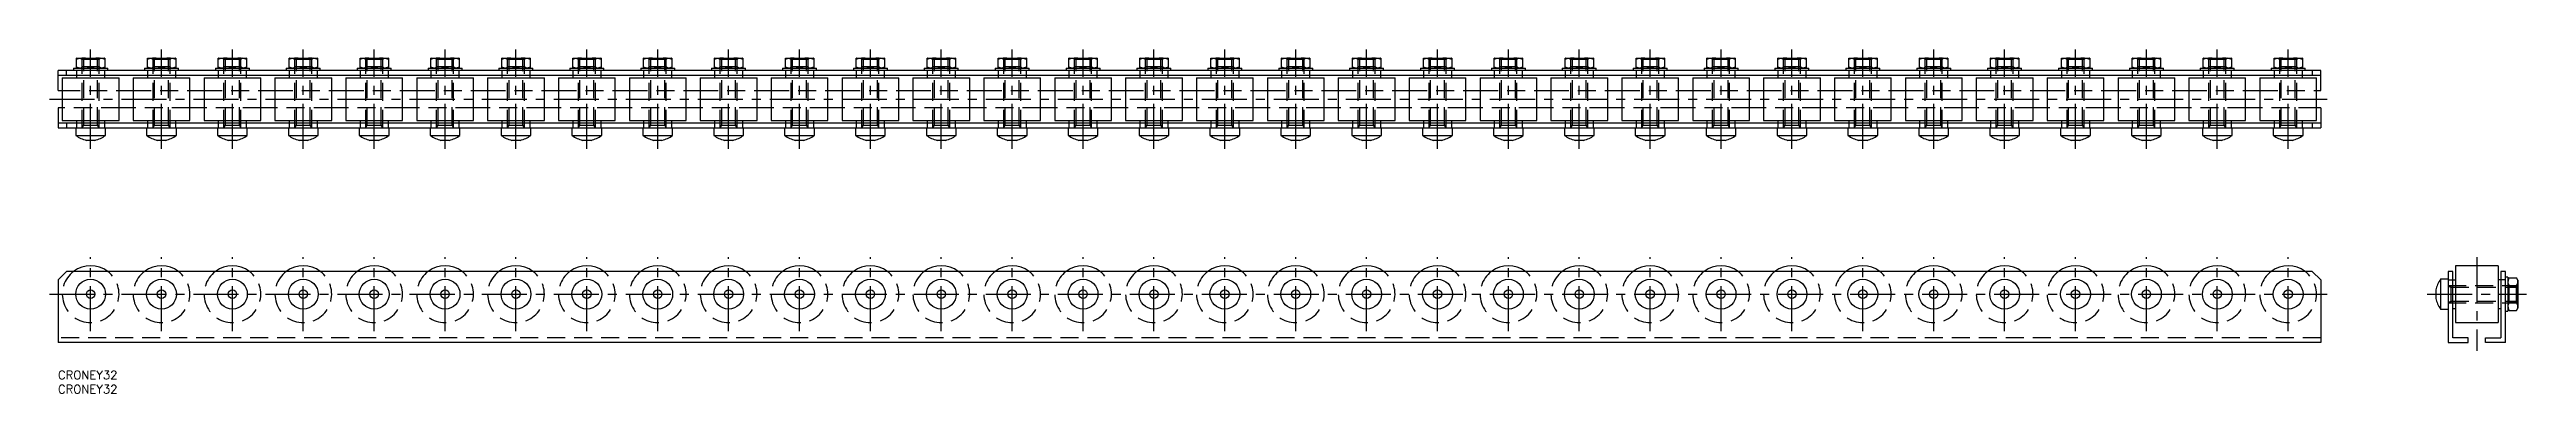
# Model space of a CAD drawing. Extents: x -3 to 871, y -8 to 113.
import ezdxf

# ---------------------------------------------------------------- set-up
doc = ezdxf.new("R2010")
doc.units = 0
doc.header["$LTSCALE"] = 0.5
doc.linetypes.add('CENTER', pattern=[50.8, 31.75, -6.35, 6.35, -6.35])
doc.linetypes.add('DASHED', pattern=[19.05, 12.7, -6.35])
for name, color, linetype in [('MSM_CENTER', 1, 'CENTER'), ('MSM_CONTINUOUS', 7, 'CONTINUOUS'), ('MSM_DASHED', 4, 'DASHED'), ('MSM_PART_NUMBER', 7, 'CONTINUOUS')]:
    doc.layers.add(name, color=color, linetype=linetype)
doc.styles.get("Standard").update_dxf_attribs({"font": 'txt.shx', "height": 3, "bigfont": 'bigfont.shx'})

# ---------------------------------------------------------------- blocks, each defined once
blk = doc.blocks.new('*U28')
at = {"layer": 'MSM_PART_NUMBER'}
blk.add_text('CRONEY32', height=3, dxfattribs=at).set_placement((0, -3))
blk = doc.blocks.new('*U29')
at = {"layer": 'MSM_PART_NUMBER'}
blk.add_text('CRONEY32', height=3, dxfattribs=at).set_placement((0, -8))

msp = doc.modelspace()

# ---------------------------------------------------------------- linework, layer by layer
at = {"layer": 'MSM_CENTER'}
for p, q in [((11.5, 78.24), (11.5, 113.24)), ((36.5, 78.24), (36.5, 113.24)), ((61.5, 78.24), (61.5, 113.24)), ((86.5, 78.24), (86.5, 113.24)), ((111.5, 78.24), (111.5, 113.24)), ((136.5, 78.24), (136.5, 113.24)), ((161.5, 78.24), (161.5, 113.24)), ((186.5, 78.24), (186.5, 113.24)), ((211.5, 78.24), (211.5, 113.24)), ((236.5, 78.24), (236.5, 113.24)), ((261.5, 78.24), (261.5, 113.24)), ((286.5, 78.24), (286.5, 113.24)), ((311.5, 78.24), (311.5, 113.24)), ((336.5, 78.24), (336.5, 113.24)), ((361.5, 78.24), (361.5, 113.24)), ((386.5, 78.24), (386.5, 113.24)), ((411.5, 78.24), (411.5, 113.24)), ((436.5, 78.24), (436.5, 113.24)), ((461.5, 78.24), (461.5, 113.24)), ((486.5, 78.24), (486.5, 113.24)), ((511.5, 78.24), (511.5, 113.24)), ((536.5, 78.24), (536.5, 113.24)), ((561.5, 78.24), (561.5, 113.24)), ((586.5, 78.24), (586.5, 113.24)), ((611.5, 78.24), (611.5, 113.24)), ((636.5, 78.24), (636.5, 113.24)), ((661.5, 78.24), (661.5, 113.24)), ((686.5, 78.24), (686.5, 113.24)), ((711.5, 78.24), (711.5, 113.24)), ((736.5, 78.24), (736.5, 113.24)), ((761.5, 78.24), (761.5, 113.24)), ((786.5, 78.24), (786.5, 113.24)), ((-3, 95.74), (801, 95.74)), ((11.5, 14), (11.5, 40)), ((36.5, 14), (36.5, 40)), ((61.5, 14), (61.5, 40)), ((86.5, 14), (86.5, 40)), ((111.5, 14), (111.5, 40)), ((136.5, 14), (136.5, 40)), ((161.5, 14), (161.5, 40)), ((186.5, 14), (186.5, 40)), ((211.5, 14), (211.5, 40)), ((236.5, 14), (236.5, 40)), ((261.5, 14), (261.5, 40)), ((286.5, 14), (286.5, 40)), ((311.5, 14), (311.5, 40)), ((336.5, 14), (336.5, 40)), ((361.5, 14), (361.5, 40)), ((386.5, 14), (386.5, 40)), ((411.5, 14), (411.5, 40)), ((436.5, 14), (436.5, 40)), ((461.5, 14), (461.5, 40)), ((486.5, 14), (486.5, 40)), ((511.5, 14), (511.5, 40)), ((536.5, 14), (536.5, 40)), ((561.5, 14), (561.5, 40)), ((586.5, 14), (586.5, 40)), ((611.5, 14), (611.5, 40)), ((636.5, 14), (636.5, 40)), ((661.5, 14), (661.5, 40)), ((686.5, 14), (686.5, 40)), ((711.5, 14), (711.5, 40)), ((736.5, 14), (736.5, 40)), ((761.5, 14), (761.5, 40)), ((786.5, 14), (786.5, 40)), ((853.03, 40), (853.03, 7)), ((-3, 27), (801, 27)), ((835.53, 27), (870.53, 27))]:
    msp.add_line(p, q, dxfattribs=at)
at = {"layer": 'MSM_CONTINUOUS'}
for p, q in [((0, 98.84), (0, 105.84)), ((798, 105.84), (0, 105.84)), ((3, 104.24), (3, 105.84)), ((5.5, 106.64), (5.5, 105.84)), ((5.5, 106.64), (17.5, 106.64)), ((6.6, 110.24), (6.5, 110.18)), ((6.5, 106.7), (6.5, 110.18)), ((6.5, 106.7), (6.6, 106.64)), ((6.6, 110.24), (16.4, 110.24)), ((11.5, 107.14), (11.5, 109.73)), ((16.5, 110.18), (16.4, 110.24)), ((16.4, 106.64), (16.5, 106.7)), ((16.5, 110.18), (16.5, 106.7)), ((17.5, 105.84), (17.5, 106.64)), ((30.5, 106.64), (30.5, 105.84)), ((30.5, 106.64), (42.5, 106.64)), ((31.6, 110.24), (31.5, 110.18)), ((31.5, 106.7), (31.5, 110.18)), ((31.5, 106.7), (31.6, 106.64)), ((31.6, 110.24), (41.4, 110.24)), ((36.5, 107.14), (36.5, 109.73)), ((41.5, 110.18), (41.4, 110.24)), ((41.4, 106.64), (41.5, 106.7)), ((41.5, 110.18), (41.5, 106.7)), ((42.5, 105.84), (42.5, 106.64)), ((55.5, 106.64), (55.5, 105.84)), ((55.5, 106.64), (67.5, 106.64)), ((56.6, 110.24), (56.5, 110.18)), ((56.5, 106.7), (56.5, 110.18)), ((56.5, 106.7), (56.6, 106.64)), ((56.6, 110.24), (66.4, 110.24)), ((61.5, 107.14), (61.5, 109.73)), ((66.5, 110.18), (66.4, 110.24)), ((66.4, 106.64), (66.5, 106.7)), ((66.5, 110.18), (66.5, 106.7)), ((67.5, 105.84), (67.5, 106.64)), ((80.5, 106.64), (80.5, 105.84)), ((80.5, 106.64), (92.5, 106.64)), ((81.6, 110.24), (81.5, 110.18)), ((81.5, 106.7), (81.5, 110.18)), ((81.5, 106.7), (81.6, 106.64)), ((81.6, 110.24), (91.4, 110.24)), ((86.5, 107.14), (86.5, 109.73)), ((91.5, 110.18), (91.4, 110.24)), ((91.4, 106.64), (91.5, 106.7)), ((91.5, 110.18), (91.5, 106.7)), ((92.5, 105.84), (92.5, 106.64)), ((105.5, 106.64), (105.5, 105.84)), ((105.5, 106.64), (117.5, 106.64)), ((106.6, 110.24), (106.5, 110.18)), ((106.5, 106.7), (106.5, 110.18)), ((106.5, 106.7), (106.6, 106.64)), ((106.6, 110.24), (116.4, 110.24)), ((111.5, 107.14), (111.5, 109.73)), ((116.5, 110.18), (116.4, 110.24)), ((116.4, 106.64), (116.5, 106.7)), ((116.5, 110.18), (116.5, 106.7)), ((117.5, 105.84), (117.5, 106.64)), ((130.5, 106.64), (130.5, 105.84)), ((130.5, 106.64), (142.5, 106.64)), ((131.6, 110.24), (131.5, 110.18)), ((131.5, 106.7), (131.5, 110.18)), ((131.5, 106.7), (131.6, 106.64)), ((131.6, 110.24), (141.4, 110.24)), ((136.5, 107.14), (136.5, 109.73)), ((141.5, 110.18), (141.4, 110.24)), ((141.4, 106.64), (141.5, 106.7)), ((141.5, 110.18), (141.5, 106.7)), ((142.5, 105.84), (142.5, 106.64)), ((155.5, 106.64), (155.5, 105.84)), ((155.5, 106.64), (167.5, 106.64)), ((156.6, 110.24), (156.5, 110.18)), ((156.5, 106.7), (156.5, 110.18)), ((156.5, 106.7), (156.6, 106.64)), ((156.6, 110.24), (166.4, 110.24)), ((161.5, 107.14), (161.5, 109.73)), ((166.5, 110.18), (166.4, 110.24)), ((166.4, 106.64), (166.5, 106.7)), ((166.5, 110.18), (166.5, 106.7)), ((167.5, 105.84), (167.5, 106.64)), ((180.5, 106.64), (180.5, 105.84)), ((180.5, 106.64), (192.5, 106.64)), ((181.6, 110.24), (181.5, 110.18)), ((181.5, 106.7), (181.5, 110.18)), ((181.5, 106.7), (181.6, 106.64)), ((181.6, 110.24), (191.4, 110.24)), ((186.5, 107.14), (186.5, 109.73)), ((191.5, 110.18), (191.4, 110.24)), ((191.4, 106.64), (191.5, 106.7)), ((191.5, 110.18), (191.5, 106.7)), ((192.5, 105.84), (192.5, 106.64)), ((205.5, 106.64), (205.5, 105.84)), ((205.5, 106.64), (217.5, 106.64)), ((206.6, 110.24), (206.5, 110.18)), ((206.5, 106.7), (206.5, 110.18)), ((206.5, 106.7), (206.6, 106.64)), ((206.6, 110.24), (216.4, 110.24)), ((211.5, 107.14), (211.5, 109.73)), ((216.5, 110.18), (216.4, 110.24)), ((216.4, 106.64), (216.5, 106.7)), ((216.5, 110.18), (216.5, 106.7)), ((217.5, 105.84), (217.5, 106.64)), ((230.5, 106.64), (230.5, 105.84)), ((230.5, 106.64), (242.5, 106.64)), ((231.6, 110.24), (231.5, 110.18)), ((231.5, 106.7), (231.5, 110.18)), ((231.5, 106.7), (231.6, 106.64)), ((231.6, 110.24), (241.4, 110.24)), ((236.5, 107.14), (236.5, 109.73)), ((241.5, 110.18), (241.4, 110.24)), ((241.4, 106.64), (241.5, 106.7)), ((241.5, 110.18), (241.5, 106.7)), ((242.5, 105.84), (242.5, 106.64)), ((255.5, 106.64), (255.5, 105.84)), ((255.5, 106.64), (267.5, 106.64)), ((256.6, 110.24), (256.5, 110.18)), ((256.5, 106.7), (256.5, 110.18)), ((256.5, 106.7), (256.6, 106.64)), ((256.6, 110.24), (266.4, 110.24)), ((261.5, 107.14), (261.5, 109.73)), ((266.5, 110.18), (266.4, 110.24)), ((266.4, 106.64), (266.5, 106.7)), ((266.5, 110.18), (266.5, 106.7)), ((267.5, 105.84), (267.5, 106.64)), ((280.5, 106.64), (280.5, 105.84)), ((280.5, 106.64), (292.5, 106.64)), ((281.6, 110.24), (281.5, 110.18)), ((281.5, 106.7), (281.5, 110.18)), ((281.5, 106.7), (281.6, 106.64)), ((281.6, 110.24), (291.4, 110.24)), ((286.5, 107.14), (286.5, 109.73)), ((291.5, 110.18), (291.4, 110.24)), ((291.4, 106.64), (291.5, 106.7)), ((291.5, 110.18), (291.5, 106.7)), ((292.5, 105.84), (292.5, 106.64)), ((305.5, 106.64), (305.5, 105.84)), ((305.5, 106.64), (317.5, 106.64)), ((306.6, 110.24), (306.5, 110.18)), ((306.5, 106.7), (306.5, 110.18)), ((306.5, 106.7), (306.6, 106.64)), ((306.6, 110.24), (316.4, 110.24)), ((311.5, 107.14), (311.5, 109.73)), ((316.5, 110.18), (316.4, 110.24)), ((316.4, 106.64), (316.5, 106.7)), ((316.5, 110.18), (316.5, 106.7)), ((317.5, 105.84), (317.5, 106.64)), ((330.5, 106.64), (330.5, 105.84)), ((330.5, 106.64), (342.5, 106.64)), ((331.6, 110.24), (331.5, 110.18)), ((331.5, 106.7), (331.5, 110.18)), ((331.5, 106.7), (331.6, 106.64)), ((331.6, 110.24), (341.4, 110.24)), ((336.5, 107.14), (336.5, 109.73)), ((341.5, 110.18), (341.4, 110.24)), ((341.4, 106.64), (341.5, 106.7)), ((341.5, 110.18), (341.5, 106.7)), ((342.5, 105.84), (342.5, 106.64)), ((355.5, 106.64), (355.5, 105.84)), ((355.5, 106.64), (367.5, 106.64)), ((356.6, 110.24), (356.5, 110.18)), ((356.5, 106.7), (356.5, 110.18)), ((356.5, 106.7), (356.6, 106.64)), ((356.6, 110.24), (366.4, 110.24)), ((361.5, 107.14), (361.5, 109.73)), ((366.5, 110.18), (366.4, 110.24)), ((366.4, 106.64), (366.5, 106.7)), ((366.5, 110.18), (366.5, 106.7)), ((367.5, 105.84), (367.5, 106.64)), ((380.5, 106.64), (380.5, 105.84)), ((380.5, 106.64), (392.5, 106.64)), ((381.6, 110.24), (381.5, 110.18)), ((381.5, 106.7), (381.5, 110.18)), ((381.5, 106.7), (381.6, 106.64)), ((381.6, 110.24), (391.4, 110.24)), ((386.5, 107.14), (386.5, 109.73)), ((391.5, 110.18), (391.4, 110.24)), ((391.4, 106.64), (391.5, 106.7)), ((391.5, 110.18), (391.5, 106.7)), ((392.5, 105.84), (392.5, 106.64)), ((405.5, 106.64), (405.5, 105.84)), ((405.5, 106.64), (417.5, 106.64)), ((406.6, 110.24), (406.5, 110.18)), ((406.5, 106.7), (406.5, 110.18)), ((406.5, 106.7), (406.6, 106.64)), ((406.6, 110.24), (416.4, 110.24)), ((411.5, 107.14), (411.5, 109.73)), ((416.5, 110.18), (416.4, 110.24)), ((416.4, 106.64), (416.5, 106.7)), ((416.5, 110.18), (416.5, 106.7)), ((417.5, 105.84), (417.5, 106.64)), ((430.5, 106.64), (430.5, 105.84)), ((430.5, 106.64), (442.5, 106.64)), ((431.6, 110.24), (431.5, 110.18)), ((431.5, 106.7), (431.5, 110.18)), ((431.5, 106.7), (431.6, 106.64)), ((431.6, 110.24), (441.4, 110.24)), ((436.5, 107.14), (436.5, 109.73)), ((441.5, 110.18), (441.4, 110.24)), ((441.4, 106.64), (441.5, 106.7)), ((441.5, 110.18), (441.5, 106.7)), ((442.5, 105.84), (442.5, 106.64)), ((455.5, 106.64), (455.5, 105.84)), ((455.5, 106.64), (467.5, 106.64)), ((456.6, 110.24), (456.5, 110.18)), ((456.5, 106.7), (456.5, 110.18)), ((456.5, 106.7), (456.6, 106.64)), ((456.6, 110.24), (466.4, 110.24)), ((461.5, 107.14), (461.5, 109.73)), ((466.5, 110.18), (466.4, 110.24)), ((466.4, 106.64), (466.5, 106.7)), ((466.5, 110.18), (466.5, 106.7)), ((467.5, 105.84), (467.5, 106.64)), ((480.5, 106.64), (480.5, 105.84)), ((480.5, 106.64), (492.5, 106.64)), ((481.6, 110.24), (481.5, 110.18)), ((481.5, 106.7), (481.5, 110.18)), ((481.5, 106.7), (481.6, 106.64)), ((481.6, 110.24), (491.4, 110.24)), ((486.5, 107.14), (486.5, 109.73)), ((491.5, 110.18), (491.4, 110.24)), ((491.4, 106.64), (491.5, 106.7)), ((491.5, 110.18), (491.5, 106.7)), ((492.5, 105.84), (492.5, 106.64)), ((505.5, 106.64), (505.5, 105.84)), ((505.5, 106.64), (517.5, 106.64)), ((506.6, 110.24), (506.5, 110.18)), ((506.5, 106.7), (506.5, 110.18)), ((506.5, 106.7), (506.6, 106.64)), ((506.6, 110.24), (516.4, 110.24)), ((511.5, 107.14), (511.5, 109.73)), ((516.5, 110.18), (516.4, 110.24)), ((516.4, 106.64), (516.5, 106.7)), ((516.5, 110.18), (516.5, 106.7)), ((517.5, 105.84), (517.5, 106.64)), ((530.5, 106.64), (530.5, 105.84)), ((530.5, 106.64), (542.5, 106.64)), ((531.6, 110.24), (531.5, 110.18)), ((531.5, 106.7), (531.5, 110.18)), ((531.5, 106.7), (531.6, 106.64)), ((531.6, 110.24), (541.4, 110.24)), ((536.5, 107.14), (536.5, 109.73)), ((541.5, 110.18), (541.4, 110.24)), ((541.4, 106.64), (541.5, 106.7)), ((541.5, 110.18), (541.5, 106.7)), ((542.5, 105.84), (542.5, 106.64)), ((555.5, 106.64), (555.5, 105.84)), ((555.5, 106.64), (567.5, 106.64)), ((556.6, 110.24), (556.5, 110.18)), ((556.5, 106.7), (556.5, 110.18)), ((556.5, 106.7), (556.6, 106.64)), ((556.6, 110.24), (566.4, 110.24)), ((561.5, 107.14), (561.5, 109.73)), ((566.5, 110.18), (566.4, 110.24)), ((566.4, 106.64), (566.5, 106.7)), ((566.5, 110.18), (566.5, 106.7)), ((567.5, 105.84), (567.5, 106.64)), ((580.5, 106.64), (580.5, 105.84)), ((580.5, 106.64), (592.5, 106.64)), ((581.6, 110.24), (581.5, 110.18)), ((581.5, 106.7), (581.5, 110.18)), ((581.5, 106.7), (581.6, 106.64)), ((581.6, 110.24), (591.4, 110.24)), ((586.5, 107.14), (586.5, 109.73)), ((591.5, 110.18), (591.4, 110.24)), ((591.4, 106.64), (591.5, 106.7)), ((591.5, 110.18), (591.5, 106.7)), ((592.5, 105.84), (592.5, 106.64)), ((605.5, 106.64), (605.5, 105.84)), ((605.5, 106.64), (617.5, 106.64)), ((606.6, 110.24), (606.5, 110.18)), ((606.5, 106.7), (606.5, 110.18)), ((606.5, 106.7), (606.6, 106.64)), ((606.6, 110.24), (616.4, 110.24)), ((611.5, 107.14), (611.5, 109.73)), ((616.5, 110.18), (616.4, 110.24)), ((616.4, 106.64), (616.5, 106.7)), ((616.5, 110.18), (616.5, 106.7)), ((617.5, 105.84), (617.5, 106.64)), ((630.5, 106.64), (630.5, 105.84)), ((630.5, 106.64), (642.5, 106.64)), ((631.6, 110.24), (631.5, 110.18)), ((631.5, 106.7), (631.5, 110.18)), ((631.5, 106.7), (631.6, 106.64)), ((631.6, 110.24), (641.4, 110.24)), ((636.5, 107.14), (636.5, 109.73)), ((641.5, 110.18), (641.4, 110.24)), ((641.4, 106.64), (641.5, 106.7)), ((641.5, 110.18), (641.5, 106.7)), ((642.5, 105.84), (642.5, 106.64)), ((655.5, 106.64), (655.5, 105.84)), ((655.5, 106.64), (667.5, 106.64)), ((656.6, 110.24), (656.5, 110.18)), ((656.5, 106.7), (656.5, 110.18)), ((656.5, 106.7), (656.6, 106.64)), ((656.6, 110.24), (666.4, 110.24)), ((661.5, 107.14), (661.5, 109.73)), ((666.5, 110.18), (666.4, 110.24)), ((666.4, 106.64), (666.5, 106.7)), ((666.5, 110.18), (666.5, 106.7)), ((667.5, 105.84), (667.5, 106.64)), ((680.5, 106.64), (680.5, 105.84)), ((680.5, 106.64), (692.5, 106.64)), ((681.6, 110.24), (681.5, 110.18)), ((681.5, 106.7), (681.5, 110.18)), ((681.5, 106.7), (681.6, 106.64)), ((681.6, 110.24), (691.4, 110.24)), ((686.5, 107.14), (686.5, 109.73)), ((691.5, 110.18), (691.4, 110.24)), ((691.4, 106.64), (691.5, 106.7)), ((691.5, 110.18), (691.5, 106.7)), ((692.5, 105.84), (692.5, 106.64)), ((705.5, 106.64), (705.5, 105.84)), ((705.5, 106.64), (717.5, 106.64)), ((706.6, 110.24), (706.5, 110.18)), ((706.5, 106.7), (706.5, 110.18)), ((706.5, 106.7), (706.6, 106.64)), ((706.6, 110.24), (716.4, 110.24)), ((711.5, 107.14), (711.5, 109.73)), ((716.5, 110.18), (716.4, 110.24)), ((716.4, 106.64), (716.5, 106.7)), ((716.5, 110.18), (716.5, 106.7)), ((717.5, 105.84), (717.5, 106.64)), ((730.5, 106.64), (730.5, 105.84)), ((730.5, 106.64), (742.5, 106.64)), ((731.6, 110.24), (731.5, 110.18)), ((731.5, 106.7), (731.5, 110.18)), ((731.5, 106.7), (731.6, 106.64)), ((731.6, 110.24), (741.4, 110.24)), ((736.5, 107.14), (736.5, 109.73)), ((741.5, 110.18), (741.4, 110.24)), ((741.4, 106.64), (741.5, 106.7)), ((741.5, 110.18), (741.5, 106.7)), ((742.5, 105.84), (742.5, 106.64)), ((755.5, 106.64), (755.5, 105.84)), ((755.5, 106.64), (767.5, 106.64)), ((756.6, 110.24), (756.5, 110.18)), ((756.5, 106.7), (756.5, 110.18)), ((756.5, 106.7), (756.6, 106.64)), ((756.6, 110.24), (766.4, 110.24)), ((761.5, 107.14), (761.5, 109.73)), ((766.5, 110.18), (766.4, 110.24)), ((766.4, 106.64), (766.5, 106.7)), ((766.5, 110.18), (766.5, 106.7)), ((767.5, 105.84), (767.5, 106.64)), ((780.5, 106.64), (780.5, 105.84)), ((780.5, 106.64), (792.5, 106.64)), ((781.6, 110.24), (781.5, 110.18)), ((781.5, 106.7), (781.5, 110.18)), ((781.5, 106.7), (781.6, 106.64)), ((781.6, 110.24), (791.4, 110.24)), ((786.5, 107.14), (786.5, 109.73)), ((791.5, 110.18), (791.4, 110.24)), ((791.4, 106.64), (791.5, 106.7)), ((791.5, 110.18), (791.5, 106.7)), ((792.5, 105.84), (792.5, 106.64)), ((795, 105.84), (795, 104.24)), ((798, 98.84), (798, 105.84)), ((0, 104.24), (798, 104.24)), ((0, 98.84), (1.5, 98.84)), ((1.5, 103.24), (1.5, 88.24)), ((1.5, 103.24), (21.5, 103.24)), ((6.5, 104.24), (6.5, 103.24)), ((16.5, 103.24), (16.5, 104.24)), ((21.5, 88.24), (21.5, 103.24)), ((21.5, 98.84), (26.5, 98.84)), ((26.5, 103.24), (26.5, 88.24)), ((26.5, 103.24), (46.5, 103.24)), ((31.5, 104.24), (31.5, 103.24)), ((41.5, 103.24), (41.5, 104.24)), ((46.5, 88.24), (46.5, 103.24)), ((46.5, 98.84), (51.5, 98.84)), ((51.5, 103.24), (51.5, 88.24)), ((51.5, 103.24), (71.5, 103.24)), ((56.5, 104.24), (56.5, 103.24)), ((66.5, 103.24), (66.5, 104.24)), ((71.5, 88.24), (71.5, 103.24)), ((71.5, 98.84), (76.5, 98.84)), ((76.5, 103.24), (76.5, 88.24)), ((76.5, 103.24), (96.5, 103.24)), ((81.5, 104.24), (81.5, 103.24)), ((91.5, 103.24), (91.5, 104.24)), ((96.5, 88.24), (96.5, 103.24)), ((96.5, 98.84), (101.5, 98.84)), ((101.5, 103.24), (101.5, 88.24)), ((101.5, 103.24), (121.5, 103.24)), ((106.5, 104.24), (106.5, 103.24)), ((116.5, 103.24), (116.5, 104.24)), ((121.5, 88.24), (121.5, 103.24)), ((121.5, 98.84), (126.5, 98.84)), ((126.5, 103.24), (126.5, 88.24)), ((126.5, 103.24), (146.5, 103.24)), ((131.5, 104.24), (131.5, 103.24)), ((141.5, 103.24), (141.5, 104.24)), ((146.5, 88.24), (146.5, 103.24)), ((146.5, 98.84), (151.5, 98.84)), ((151.5, 103.24), (151.5, 88.24)), ((151.5, 103.24), (171.5, 103.24)), ((156.5, 104.24), (156.5, 103.24)), ((166.5, 103.24), (166.5, 104.24)), ((171.5, 88.24), (171.5, 103.24)), ((171.5, 98.84), (176.5, 98.84)), ((176.5, 103.24), (176.5, 88.24)), ((176.5, 103.24), (196.5, 103.24)), ((181.5, 104.24), (181.5, 103.24)), ((191.5, 103.24), (191.5, 104.24)), ((196.5, 88.24), (196.5, 103.24)), ((196.5, 98.84), (201.5, 98.84)), ((201.5, 103.24), (201.5, 88.24)), ((201.5, 103.24), (221.5, 103.24)), ((206.5, 104.24), (206.5, 103.24)), ((216.5, 103.24), (216.5, 104.24)), ((221.5, 88.24), (221.5, 103.24)), ((221.5, 98.84), (226.5, 98.84)), ((226.5, 103.24), (226.5, 88.24)), ((226.5, 103.24), (246.5, 103.24)), ((231.5, 104.24), (231.5, 103.24)), ((241.5, 103.24), (241.5, 104.24)), ((246.5, 88.24), (246.5, 103.24)), ((246.5, 98.84), (251.5, 98.84)), ((251.5, 103.24), (251.5, 88.24)), ((251.5, 103.24), (271.5, 103.24)), ((256.5, 104.24), (256.5, 103.24)), ((266.5, 103.24), (266.5, 104.24)), ((271.5, 88.24), (271.5, 103.24)), ((271.5, 98.84), (276.5, 98.84)), ((276.5, 103.24), (276.5, 88.24)), ((276.5, 103.24), (296.5, 103.24)), ((281.5, 104.24), (281.5, 103.24)), ((291.5, 103.24), (291.5, 104.24)), ((296.5, 88.24), (296.5, 103.24)), ((296.5, 98.84), (301.5, 98.84)), ((301.5, 103.24), (301.5, 88.24)), ((301.5, 103.24), (321.5, 103.24)), ((306.5, 104.24), (306.5, 103.24)), ((316.5, 103.24), (316.5, 104.24)), ((321.5, 88.24), (321.5, 103.24)), ((321.5, 98.84), (326.5, 98.84)), ((326.5, 103.24), (326.5, 88.24)), ((326.5, 103.24), (346.5, 103.24)), ((331.5, 104.24), (331.5, 103.24)), ((341.5, 103.24), (341.5, 104.24)), ((346.5, 88.24), (346.5, 103.24)), ((346.5, 98.84), (351.5, 98.84)), ((351.5, 103.24), (351.5, 88.24)), ((351.5, 103.24), (371.5, 103.24)), ((356.5, 104.24), (356.5, 103.24)), ((366.5, 103.24), (366.5, 104.24)), ((371.5, 88.24), (371.5, 103.24)), ((371.5, 98.84), (376.5, 98.84)), ((376.5, 103.24), (376.5, 88.24)), ((376.5, 103.24), (396.5, 103.24)), ((381.5, 104.24), (381.5, 103.24)), ((391.5, 103.24), (391.5, 104.24)), ((396.5, 88.24), (396.5, 103.24)), ((396.5, 98.84), (401.5, 98.84)), ((401.5, 103.24), (401.5, 88.24)), ((401.5, 103.24), (421.5, 103.24)), ((406.5, 104.24), (406.5, 103.24)), ((416.5, 103.24), (416.5, 104.24)), ((421.5, 88.24), (421.5, 103.24)), ((421.5, 98.84), (426.5, 98.84)), ((426.5, 103.24), (426.5, 88.24)), ((426.5, 103.24), (446.5, 103.24)), ((431.5, 104.24), (431.5, 103.24)), ((441.5, 103.24), (441.5, 104.24)), ((446.5, 88.24), (446.5, 103.24)), ((446.5, 98.84), (451.5, 98.84)), ((451.5, 103.24), (451.5, 88.24)), ((451.5, 103.24), (471.5, 103.24)), ((456.5, 104.24), (456.5, 103.24)), ((466.5, 103.24), (466.5, 104.24)), ((471.5, 88.24), (471.5, 103.24)), ((471.5, 98.84), (476.5, 98.84)), ((476.5, 103.24), (476.5, 88.24)), ((476.5, 103.24), (496.5, 103.24)), ((481.5, 104.24), (481.5, 103.24)), ((491.5, 103.24), (491.5, 104.24)), ((496.5, 88.24), (496.5, 103.24)), ((496.5, 98.84), (501.5, 98.84)), ((501.5, 103.24), (501.5, 88.24)), ((501.5, 103.24), (521.5, 103.24)), ((506.5, 104.24), (506.5, 103.24)), ((516.5, 103.24), (516.5, 104.24)), ((521.5, 88.24), (521.5, 103.24)), ((521.5, 98.84), (526.5, 98.84)), ((526.5, 103.24), (526.5, 88.24)), ((526.5, 103.24), (546.5, 103.24)), ((531.5, 104.24), (531.5, 103.24)), ((541.5, 103.24), (541.5, 104.24)), ((546.5, 88.24), (546.5, 103.24)), ((546.5, 98.84), (551.5, 98.84)), ((551.5, 103.24), (551.5, 88.24)), ((551.5, 103.24), (571.5, 103.24)), ((556.5, 104.24), (556.5, 103.24)), ((566.5, 103.24), (566.5, 104.24)), ((571.5, 88.24), (571.5, 103.24)), ((571.5, 98.84), (576.5, 98.84)), ((576.5, 103.24), (576.5, 88.24)), ((576.5, 103.24), (596.5, 103.24)), ((581.5, 104.24), (581.5, 103.24)), ((591.5, 103.24), (591.5, 104.24)), ((596.5, 88.24), (596.5, 103.24)), ((596.5, 98.84), (601.5, 98.84)), ((601.5, 103.24), (601.5, 88.24)), ((601.5, 103.24), (621.5, 103.24)), ((606.5, 104.24), (606.5, 103.24)), ((616.5, 103.24), (616.5, 104.24)), ((621.5, 88.24), (621.5, 103.24)), ((621.5, 98.84), (626.5, 98.84)), ((626.5, 103.24), (626.5, 88.24)), ((626.5, 103.24), (646.5, 103.24)), ((631.5, 104.24), (631.5, 103.24)), ((641.5, 103.24), (641.5, 104.24)), ((646.5, 88.24), (646.5, 103.24)), ((646.5, 98.84), (651.5, 98.84)), ((651.5, 103.24), (651.5, 88.24)), ((651.5, 103.24), (671.5, 103.24)), ((656.5, 104.24), (656.5, 103.24)), ((666.5, 103.24), (666.5, 104.24)), ((671.5, 88.24), (671.5, 103.24)), ((671.5, 98.84), (676.5, 98.84)), ((676.5, 103.24), (676.5, 88.24)), ((676.5, 103.24), (696.5, 103.24)), ((681.5, 104.24), (681.5, 103.24)), ((691.5, 103.24), (691.5, 104.24)), ((696.5, 88.24), (696.5, 103.24)), ((696.5, 98.84), (701.5, 98.84)), ((701.5, 103.24), (701.5, 88.24)), ((701.5, 103.24), (721.5, 103.24)), ((706.5, 104.24), (706.5, 103.24)), ((716.5, 103.24), (716.5, 104.24)), ((721.5, 88.24), (721.5, 103.24)), ((721.5, 98.84), (726.5, 98.84)), ((726.5, 103.24), (726.5, 88.24)), ((726.5, 103.24), (746.5, 103.24)), ((731.5, 104.24), (731.5, 103.24)), ((741.5, 103.24), (741.5, 104.24)), ((746.5, 88.24), (746.5, 103.24)), ((746.5, 98.84), (751.5, 98.84)), ((751.5, 103.24), (751.5, 88.24)), ((751.5, 103.24), (771.5, 103.24)), ((756.5, 104.24), (756.5, 103.24)), ((766.5, 103.24), (766.5, 104.24)), ((771.5, 88.24), (771.5, 103.24)), ((771.5, 98.84), (776.5, 98.84)), ((776.5, 103.24), (776.5, 88.24)), ((776.5, 103.24), (796.5, 103.24)), ((781.5, 104.24), (781.5, 103.24)), ((791.5, 103.24), (791.5, 104.24)), ((796.5, 88.24), (796.5, 103.24)), ((796.5, 98.84), (798, 98.84)), ((0, 92.64), (0, 85.64)), ((1.5, 92.64), (0, 92.64)), ((1.5, 88.24), (21.5, 88.24)), ((6.5, 88.24), (6.5, 87.24)), ((16.5, 87.24), (16.5, 88.24)), ((26.5, 92.64), (21.5, 92.64)), ((26.5, 88.24), (46.5, 88.24)), ((31.5, 88.24), (31.5, 87.24)), ((41.5, 87.24), (41.5, 88.24)), ((51.5, 92.64), (46.5, 92.64)), ((51.5, 88.24), (71.5, 88.24)), ((56.5, 88.24), (56.5, 87.24)), ((66.5, 87.24), (66.5, 88.24)), ((76.5, 92.64), (71.5, 92.64)), ((76.5, 88.24), (96.5, 88.24)), ((81.5, 88.24), (81.5, 87.24)), ((91.5, 87.24), (91.5, 88.24)), ((101.5, 92.64), (96.5, 92.64)), ((101.5, 88.24), (121.5, 88.24)), ((106.5, 88.24), (106.5, 87.24)), ((116.5, 87.24), (116.5, 88.24)), ((126.5, 92.64), (121.5, 92.64)), ((126.5, 88.24), (146.5, 88.24)), ((131.5, 88.24), (131.5, 87.24)), ((141.5, 87.24), (141.5, 88.24)), ((151.5, 92.64), (146.5, 92.64)), ((151.5, 88.24), (171.5, 88.24)), ((156.5, 88.24), (156.5, 87.24)), ((166.5, 87.24), (166.5, 88.24)), ((176.5, 92.64), (171.5, 92.64)), ((176.5, 88.24), (196.5, 88.24)), ((181.5, 88.24), (181.5, 87.24)), ((191.5, 87.24), (191.5, 88.24)), ((201.5, 92.64), (196.5, 92.64)), ((201.5, 88.24), (221.5, 88.24)), ((206.5, 88.24), (206.5, 87.24)), ((216.5, 87.24), (216.5, 88.24)), ((226.5, 92.64), (221.5, 92.64)), ((226.5, 88.24), (246.5, 88.24)), ((231.5, 88.24), (231.5, 87.24)), ((241.5, 87.24), (241.5, 88.24)), ((251.5, 92.64), (246.5, 92.64)), ((251.5, 88.24), (271.5, 88.24)), ((256.5, 88.24), (256.5, 87.24)), ((266.5, 87.24), (266.5, 88.24)), ((276.5, 92.64), (271.5, 92.64)), ((276.5, 88.24), (296.5, 88.24)), ((281.5, 88.24), (281.5, 87.24)), ((291.5, 87.24), (291.5, 88.24)), ((301.5, 92.64), (296.5, 92.64)), ((301.5, 88.24), (321.5, 88.24)), ((306.5, 88.24), (306.5, 87.24)), ((316.5, 87.24), (316.5, 88.24)), ((326.5, 92.64), (321.5, 92.64)), ((326.5, 88.24), (346.5, 88.24)), ((331.5, 88.24), (331.5, 87.24)), ((341.5, 87.24), (341.5, 88.24)), ((351.5, 92.64), (346.5, 92.64)), ((351.5, 88.24), (371.5, 88.24)), ((356.5, 88.24), (356.5, 87.24)), ((366.5, 87.24), (366.5, 88.24)), ((376.5, 92.64), (371.5, 92.64)), ((376.5, 88.24), (396.5, 88.24)), ((381.5, 88.24), (381.5, 87.24)), ((391.5, 87.24), (391.5, 88.24)), ((401.5, 92.64), (396.5, 92.64)), ((401.5, 88.24), (421.5, 88.24)), ((406.5, 88.24), (406.5, 87.24)), ((416.5, 87.24), (416.5, 88.24)), ((426.5, 92.64), (421.5, 92.64)), ((426.5, 88.24), (446.5, 88.24)), ((431.5, 88.24), (431.5, 87.24)), ((441.5, 87.24), (441.5, 88.24)), ((451.5, 92.64), (446.5, 92.64)), ((451.5, 88.24), (471.5, 88.24)), ((456.5, 88.24), (456.5, 87.24)), ((466.5, 87.24), (466.5, 88.24)), ((476.5, 92.64), (471.5, 92.64)), ((476.5, 88.24), (496.5, 88.24)), ((481.5, 88.24), (481.5, 87.24)), ((491.5, 87.24), (491.5, 88.24)), ((501.5, 92.64), (496.5, 92.64)), ((501.5, 88.24), (521.5, 88.24)), ((506.5, 88.24), (506.5, 87.24)), ((516.5, 87.24), (516.5, 88.24)), ((526.5, 92.64), (521.5, 92.64)), ((526.5, 88.24), (546.5, 88.24)), ((531.5, 88.24), (531.5, 87.24)), ((541.5, 87.24), (541.5, 88.24)), ((551.5, 92.64), (546.5, 92.64)), ((551.5, 88.24), (571.5, 88.24)), ((556.5, 88.24), (556.5, 87.24)), ((566.5, 87.24), (566.5, 88.24)), ((576.5, 92.64), (571.5, 92.64)), ((576.5, 88.24), (596.5, 88.24)), ((581.5, 88.24), (581.5, 87.24)), ((591.5, 87.24), (591.5, 88.24)), ((601.5, 92.64), (596.5, 92.64)), ((601.5, 88.24), (621.5, 88.24)), ((606.5, 88.24), (606.5, 87.24)), ((616.5, 87.24), (616.5, 88.24)), ((626.5, 92.64), (621.5, 92.64)), ((626.5, 88.24), (646.5, 88.24)), ((631.5, 88.24), (631.5, 87.24)), ((641.5, 87.24), (641.5, 88.24)), ((651.5, 92.64), (646.5, 92.64)), ((651.5, 88.24), (671.5, 88.24)), ((656.5, 88.24), (656.5, 87.24)), ((666.5, 87.24), (666.5, 88.24)), ((676.5, 92.64), (671.5, 92.64)), ((676.5, 88.24), (696.5, 88.24)), ((681.5, 88.24), (681.5, 87.24)), ((691.5, 87.24), (691.5, 88.24)), ((701.5, 92.64), (696.5, 92.64)), ((701.5, 88.24), (721.5, 88.24)), ((706.5, 88.24), (706.5, 87.24)), ((716.5, 87.24), (716.5, 88.24)), ((726.5, 92.64), (721.5, 92.64)), ((726.5, 88.24), (746.5, 88.24)), ((731.5, 88.24), (731.5, 87.24)), ((741.5, 87.24), (741.5, 88.24)), ((751.5, 92.64), (746.5, 92.64)), ((751.5, 88.24), (771.5, 88.24)), ((756.5, 88.24), (756.5, 87.24)), ((766.5, 87.24), (766.5, 88.24)), ((776.5, 92.64), (771.5, 92.64)), ((776.5, 88.24), (796.5, 88.24)), ((781.5, 88.24), (781.5, 87.24)), ((791.5, 87.24), (791.5, 88.24)), ((798, 92.64), (796.5, 92.64)), ((798, 92.64), (798, 85.64)), ((798, 87.24), (0, 87.24)), ((0, 85.64), (798, 85.64)), ((3, 87.24), (3, 85.64)), ((6.25, 85.64), (6.25, 82.93)), ((6.25, 82.93), (16.75, 82.93)), ((10.01, 81.24), (12.99, 81.24)), ((16.75, 82.93), (16.75, 85.64)), ((31.25, 85.64), (31.25, 82.93)), ((31.25, 82.93), (41.75, 82.93)), ((35.01, 81.24), (37.99, 81.24)), ((41.75, 82.93), (41.75, 85.64)), ((56.25, 85.64), (56.25, 82.93)), ((56.25, 82.93), (66.75, 82.93)), ((60.01, 81.24), (62.99, 81.24)), ((66.75, 82.93), (66.75, 85.64)), ((81.25, 85.64), (81.25, 82.93)), ((81.25, 82.93), (91.75, 82.93)), ((85.01, 81.24), (87.99, 81.24)), ((91.75, 82.93), (91.75, 85.64)), ((106.25, 85.64), (106.25, 82.93)), ((106.25, 82.93), (116.75, 82.93)), ((110.01, 81.24), (112.99, 81.24)), ((116.75, 82.93), (116.75, 85.64)), ((131.25, 85.64), (131.25, 82.93)), ((131.25, 82.93), (141.75, 82.93)), ((135.01, 81.24), (137.99, 81.24)), ((141.75, 82.93), (141.75, 85.64)), ((156.25, 85.64), (156.25, 82.93)), ((156.25, 82.93), (166.75, 82.93)), ((160.01, 81.24), (162.99, 81.24)), ((166.75, 82.93), (166.75, 85.64)), ((181.25, 85.64), (181.25, 82.93)), ((181.25, 82.93), (191.75, 82.93)), ((185.01, 81.24), (187.99, 81.24)), ((191.75, 82.93), (191.75, 85.64)), ((206.25, 85.64), (206.25, 82.93)), ((206.25, 82.93), (216.75, 82.93)), ((210.01, 81.24), (212.99, 81.24)), ((216.75, 82.93), (216.75, 85.64)), ((231.25, 85.64), (231.25, 82.93)), ((231.25, 82.93), (241.75, 82.93)), ((235.01, 81.24), (237.99, 81.24)), ((241.75, 82.93), (241.75, 85.64)), ((256.25, 85.64), (256.25, 82.93)), ((256.25, 82.93), (266.75, 82.93)), ((260.01, 81.24), (262.99, 81.24)), ((266.75, 82.93), (266.75, 85.64)), ((281.25, 85.64), (281.25, 82.93)), ((281.25, 82.93), (291.75, 82.93)), ((285.01, 81.24), (287.99, 81.24)), ((291.75, 82.93), (291.75, 85.64)), ((306.25, 85.64), (306.25, 82.93)), ((306.25, 82.93), (316.75, 82.93)), ((310.01, 81.24), (312.99, 81.24)), ((316.75, 82.93), (316.75, 85.64)), ((331.25, 85.64), (331.25, 82.93)), ((331.25, 82.93), (341.75, 82.93)), ((335.01, 81.24), (337.99, 81.24)), ((341.75, 82.93), (341.75, 85.64)), ((356.25, 85.64), (356.25, 82.93)), ((356.25, 82.93), (366.75, 82.93)), ((360.01, 81.24), (362.99, 81.24)), ((366.75, 82.93), (366.75, 85.64)), ((381.25, 85.64), (381.25, 82.93)), ((381.25, 82.93), (391.75, 82.93)), ((385.01, 81.24), (387.99, 81.24)), ((391.75, 82.93), (391.75, 85.64)), ((406.25, 85.64), (406.25, 82.93)), ((406.25, 82.93), (416.75, 82.93)), ((410.01, 81.24), (412.99, 81.24)), ((416.75, 82.93), (416.75, 85.64)), ((431.25, 85.64), (431.25, 82.93)), ((431.25, 82.93), (441.75, 82.93)), ((435.01, 81.24), (437.99, 81.24)), ((441.75, 82.93), (441.75, 85.64)), ((456.25, 85.64), (456.25, 82.93)), ((456.25, 82.93), (466.75, 82.93)), ((460.01, 81.24), (462.99, 81.24)), ((466.75, 82.93), (466.75, 85.64)), ((481.25, 85.64), (481.25, 82.93)), ((481.25, 82.93), (491.75, 82.93)), ((485.01, 81.24), (487.99, 81.24)), ((491.75, 82.93), (491.75, 85.64)), ((506.25, 85.64), (506.25, 82.93)), ((506.25, 82.93), (516.75, 82.93)), ((510.01, 81.24), (512.99, 81.24)), ((516.75, 82.93), (516.75, 85.64)), ((531.25, 85.64), (531.25, 82.93)), ((531.25, 82.93), (541.75, 82.93)), ((535.01, 81.24), (537.99, 81.24)), ((541.75, 82.93), (541.75, 85.64)), ((556.25, 85.64), (556.25, 82.93)), ((556.25, 82.93), (566.75, 82.93)), ((560.01, 81.24), (562.99, 81.24)), ((566.75, 82.93), (566.75, 85.64)), ((581.25, 85.64), (581.25, 82.93)), ((581.25, 82.93), (591.75, 82.93)), ((585.01, 81.24), (587.99, 81.24)), ((591.75, 82.93), (591.75, 85.64)), ((606.25, 85.64), (606.25, 82.93)), ((606.25, 82.93), (616.75, 82.93)), ((610.01, 81.24), (612.99, 81.24)), ((616.75, 82.93), (616.75, 85.64)), ((631.25, 85.64), (631.25, 82.93)), ((631.25, 82.93), (641.75, 82.93)), ((635.01, 81.24), (637.99, 81.24)), ((641.75, 82.93), (641.75, 85.64)), ((656.25, 85.64), (656.25, 82.93)), ((656.25, 82.93), (666.75, 82.93)), ((660.01, 81.24), (662.99, 81.24)), ((666.75, 82.93), (666.75, 85.64)), ((681.25, 85.64), (681.25, 82.93)), ((681.25, 82.93), (691.75, 82.93)), ((685.01, 81.24), (687.99, 81.24)), ((691.75, 82.93), (691.75, 85.64)), ((706.25, 85.64), (706.25, 82.93)), ((706.25, 82.93), (716.75, 82.93)), ((710.01, 81.24), (712.99, 81.24)), ((716.75, 82.93), (716.75, 85.64)), ((731.25, 85.64), (731.25, 82.93)), ((731.25, 82.93), (741.75, 82.93)), ((735.01, 81.24), (737.99, 81.24)), ((741.75, 82.93), (741.75, 85.64)), ((756.25, 85.64), (756.25, 82.93)), ((756.25, 82.93), (766.75, 82.93)), ((760.01, 81.24), (762.99, 81.24)), ((766.75, 82.93), (766.75, 85.64)), ((781.25, 85.64), (781.25, 82.93)), ((781.25, 82.93), (791.75, 82.93)), ((785.01, 81.24), (787.99, 81.24)), ((791.75, 82.93), (791.75, 85.64)), ((795, 87.24), (795, 85.64)), ((0, 32), (3, 35)), ((795, 35), (3, 35)), ((795, 35), (798, 32)), ((844.53, 35), (842.93, 35)), ((842.93, 35), (842.93, 10)), ((844.53, 11.6), (844.53, 35)), ((845.53, 37), (845.53, 17)), ((860.53, 37), (845.53, 37)), ((860.53, 37), (860.53, 17)), ((861.53, 35), (861.53, 11.6)), ((863.13, 35), (861.53, 35)), ((863.13, 10), (863.13, 35)), ((0, 32), (0, 10)), ((798, 32), (798, 10)), ((838.53, 28.49), (838.53, 25.51)), ((840.22, 32.25), (840.22, 21.75)), ((842.93, 32.25), (840.22, 32.25)), ((842.93, 32), (845.53, 32)), ((863.13, 32), (860.53, 32)), ((863.93, 33), (863.13, 33)), ((863.93, 33), (863.93, 21)), ((864.43, 32.77), (863.93, 31.9)), ((864.43, 32.77), (867.02, 32.77)), ((864.43, 29.89), (867.02, 29.89)), ((867.53, 31.9), (867.02, 32.77)), ((867.53, 31.9), (867.53, 22.1)), ((840.22, 21.75), (842.93, 21.75)), ((844.53, 22), (845.53, 22)), ((860.53, 22), (861.53, 22)), ((863.13, 21), (863.93, 21)), ((863.93, 22.1), (864.43, 21.23)), ((864.43, 24.11), (867.02, 24.11)), ((864.43, 21.23), (867.02, 21.23)), ((867.02, 21.23), (867.53, 22.1)), ((798, 10), (0, 10)), ((842.93, 10), (849.93, 10)), ((849.93, 11.6), (844.53, 11.6)), ((845.53, 17), (860.53, 17)), ((849.93, 10), (849.93, 11.6)), ((856.13, 11.6), (861.53, 11.6)), ((856.13, 10), (856.13, 11.6)), ((863.13, 10), (856.13, 10))]:
    msp.add_line(p, q, dxfattribs=at)
for centre, radius in [((11.5, 27), 5.25), ((11.5, 27), 1.49), ((36.5, 27), 5.25), ((36.5, 27), 1.49), ((61.5, 27), 5.25), ((61.5, 27), 1.49), ((86.5, 27), 5.25), ((86.5, 27), 1.49), ((111.5, 27), 5.25), ((111.5, 27), 1.49), ((136.5, 27), 5.25), ((136.5, 27), 1.49), ((161.5, 27), 5.25), ((161.5, 27), 1.49), ((186.5, 27), 5.25), ((186.5, 27), 1.49), ((211.5, 27), 5.25), ((211.5, 27), 1.49), ((236.5, 27), 5.25), ((236.5, 27), 1.49), ((261.5, 27), 5.25), ((261.5, 27), 1.49), ((286.5, 27), 5.25), ((286.5, 27), 1.49), ((311.5, 27), 5.25), ((311.5, 27), 1.49), ((336.5, 27), 5.25), ((336.5, 27), 1.49), ((361.5, 27), 5.25), ((361.5, 27), 1.49), ((386.5, 27), 5.25), ((386.5, 27), 1.49), ((411.5, 27), 5.25), ((411.5, 27), 1.49), ((436.5, 27), 5.25), ((436.5, 27), 1.49), ((461.5, 27), 5.25), ((461.5, 27), 1.49), ((486.5, 27), 5.25), ((486.5, 27), 1.49), ((511.5, 27), 5.25), ((511.5, 27), 1.49), ((536.5, 27), 5.25), ((536.5, 27), 1.49), ((561.5, 27), 5.25), ((561.5, 27), 1.49), ((586.5, 27), 5.25), ((586.5, 27), 1.49), ((611.5, 27), 5.25), ((611.5, 27), 1.49), ((636.5, 27), 5.25), ((636.5, 27), 1.49), ((661.5, 27), 5.25), ((661.5, 27), 1.49), ((686.5, 27), 5.25), ((686.5, 27), 1.49), ((711.5, 27), 5.25), ((711.5, 27), 1.49), ((736.5, 27), 5.25), ((736.5, 27), 1.49), ((761.5, 27), 5.25), ((761.5, 27), 1.49), ((786.5, 27), 5.25), ((786.5, 27), 1.49)]:
    msp.add_circle(centre, radius, dxfattribs=at)
for centre, radius, start, end in [((9, 102.81), 7.37, 70.15922, 109.84078), ((9, 114.07), 7.37, 250.15922, 289.84078), ((14, 102.81), 7.37, 70.15922, 109.84078), ((14, 114.07), 7.37, 250.15922, 289.84078), ((34, 102.81), 7.37, 70.15922, 109.84078), ((34, 114.07), 7.37, 250.15922, 289.84078), ((39, 102.81), 7.37, 70.15922, 109.84078), ((39, 114.07), 7.37, 250.15922, 289.84078), ((59, 102.81), 7.37, 70.15922, 109.84078), ((59, 114.07), 7.37, 250.15922, 289.84078), ((64, 102.81), 7.37, 70.15922, 109.84078), ((64, 114.07), 7.37, 250.15922, 289.84078), ((84, 102.81), 7.37, 70.15922, 109.84078), ((84, 114.07), 7.37, 250.15922, 289.84078), ((89, 102.81), 7.37, 70.15922, 109.84078), ((89, 114.07), 7.37, 250.15922, 289.84078), ((109, 102.81), 7.37, 70.15922, 109.84078), ((109, 114.07), 7.37, 250.15922, 289.84078), ((114, 102.81), 7.37, 70.15922, 109.84078), ((114, 114.07), 7.37, 250.15922, 289.84078), ((134, 102.81), 7.37, 70.15922, 109.84078), ((134, 114.07), 7.37, 250.15922, 289.84078), ((139, 102.81), 7.37, 70.15922, 109.84078), ((139, 114.07), 7.37, 250.15922, 289.84078), ((159, 102.81), 7.37, 70.15922, 109.84078), ((159, 114.07), 7.37, 250.15922, 289.84078), ((164, 102.81), 7.37, 70.15922, 109.84078), ((164, 114.07), 7.37, 250.15922, 289.84078), ((184, 102.81), 7.37, 70.15922, 109.84078), ((184, 114.07), 7.37, 250.15922, 289.84078), ((189, 102.81), 7.37, 70.15922, 109.84078), ((189, 114.07), 7.37, 250.15922, 289.84078), ((209, 102.81), 7.37, 70.15922, 109.84078), ((209, 114.07), 7.37, 250.15922, 289.84078), ((214, 102.81), 7.37, 70.15922, 109.84078), ((214, 114.07), 7.37, 250.15922, 289.84078), ((234, 102.81), 7.37, 70.15922, 109.84078), ((234, 114.07), 7.37, 250.15922, 289.84078), ((239, 102.81), 7.37, 70.15922, 109.84078), ((239, 114.07), 7.37, 250.15922, 289.84078), ((259, 102.81), 7.37, 70.15922, 109.84078), ((259, 114.07), 7.37, 250.15922, 289.84078), ((264, 102.81), 7.37, 70.15922, 109.84078), ((264, 114.07), 7.37, 250.15922, 289.84078), ((284, 102.81), 7.37, 70.15922, 109.84078), ((284, 114.07), 7.37, 250.15922, 289.84078), ((289, 102.81), 7.37, 70.15922, 109.84078), ((289, 114.07), 7.37, 250.15922, 289.84078), ((309, 102.81), 7.37, 70.15922, 109.84078), ((309, 114.07), 7.37, 250.15922, 289.84078), ((314, 102.81), 7.37, 70.15922, 109.84078), ((314, 114.07), 7.37, 250.15922, 289.84078), ((334, 102.81), 7.37, 70.15922, 109.84078), ((334, 114.07), 7.37, 250.15922, 289.84078), ((339, 102.81), 7.37, 70.15922, 109.84078), ((339, 114.07), 7.37, 250.15922, 289.84078), ((359, 102.81), 7.37, 70.15922, 109.84078), ((359, 114.07), 7.37, 250.15922, 289.84078), ((364, 102.81), 7.37, 70.15922, 109.84078), ((364, 114.07), 7.37, 250.15922, 289.84078), ((384, 102.81), 7.37, 70.15922, 109.84078), ((384, 114.07), 7.37, 250.15922, 289.84078), ((389, 102.81), 7.37, 70.15922, 109.84078), ((389, 114.07), 7.37, 250.15922, 289.84078), ((409, 102.81), 7.37, 70.15922, 109.84078), ((409, 114.07), 7.37, 250.15922, 289.84078), ((414, 102.81), 7.37, 70.15922, 109.84078), ((414, 114.07), 7.37, 250.15922, 289.84078), ((434, 102.81), 7.37, 70.15922, 109.84078), ((434, 114.07), 7.37, 250.15922, 289.84078), ((439, 102.81), 7.37, 70.15922, 109.84078), ((439, 114.07), 7.37, 250.15922, 289.84078), ((459, 102.81), 7.37, 70.15922, 109.84078), ((459, 114.07), 7.37, 250.15922, 289.84078), ((464, 102.81), 7.37, 70.15922, 109.84078), ((464, 114.07), 7.37, 250.15922, 289.84078), ((484, 102.81), 7.37, 70.15922, 109.84078), ((484, 114.07), 7.37, 250.15922, 289.84078), ((489, 102.81), 7.37, 70.15922, 109.84078), ((489, 114.07), 7.37, 250.15922, 289.84078), ((509, 102.81), 7.37, 70.15922, 109.84078), ((509, 114.07), 7.37, 250.15922, 289.84078), ((514, 102.81), 7.37, 70.15922, 109.84078), ((514, 114.07), 7.37, 250.15922, 289.84078), ((534, 102.81), 7.37, 70.15922, 109.84078), ((534, 114.07), 7.37, 250.15922, 289.84078), ((539, 102.81), 7.37, 70.15922, 109.84078), ((539, 114.07), 7.37, 250.15922, 289.84078), ((559, 102.81), 7.37, 70.15922, 109.84078), ((559, 114.07), 7.37, 250.15922, 289.84078), ((564, 102.81), 7.37, 70.15922, 109.84078), ((564, 114.07), 7.37, 250.15922, 289.84078), ((584, 102.81), 7.37, 70.15922, 109.84078), ((584, 114.07), 7.37, 250.15922, 289.84078), ((589, 102.81), 7.37, 70.15922, 109.84078), ((589, 114.07), 7.37, 250.15922, 289.84078), ((609, 102.81), 7.37, 70.15922, 109.84078), ((609, 114.07), 7.37, 250.15922, 289.84078), ((614, 102.81), 7.37, 70.15922, 109.84078), ((614, 114.07), 7.37, 250.15922, 289.84078), ((634, 102.81), 7.37, 70.15922, 109.84078), ((634, 114.07), 7.37, 250.15922, 289.84078), ((639, 102.81), 7.37, 70.15922, 109.84078), ((639, 114.07), 7.37, 250.15922, 289.84078), ((659, 102.81), 7.37, 70.15922, 109.84078), ((659, 114.07), 7.37, 250.15922, 289.84078), ((664, 102.81), 7.37, 70.15922, 109.84078), ((664, 114.07), 7.37, 250.15922, 289.84078), ((684, 102.81), 7.37, 70.15922, 109.84078), ((684, 114.07), 7.37, 250.15922, 289.84078), ((689, 102.81), 7.37, 70.15922, 109.84078), ((689, 114.07), 7.37, 250.15922, 289.84078), ((709, 102.81), 7.37, 70.15922, 109.84078), ((709, 114.07), 7.37, 250.15922, 289.84078), ((714, 102.81), 7.37, 70.15922, 109.84078), ((714, 114.07), 7.37, 250.15922, 289.84078), ((734, 102.81), 7.37, 70.15922, 109.84078), ((734, 114.07), 7.37, 250.15922, 289.84078), ((739, 102.81), 7.37, 70.15922, 109.84078), ((739, 114.07), 7.37, 250.15922, 289.84078), ((759, 102.81), 7.37, 70.15922, 109.84078), ((759, 114.07), 7.37, 250.15922, 289.84078), ((764, 102.81), 7.37, 70.15922, 109.84078), ((764, 114.07), 7.37, 250.15922, 289.84078), ((784, 102.81), 7.37, 70.15922, 109.84078), ((784, 114.07), 7.37, 250.15922, 289.84078), ((789, 102.81), 7.37, 70.15922, 109.84078), ((789, 114.07), 7.37, 250.15922, 289.84078), ((13.04, 92.97), 12.12, 235.94449, 255.52141), ((9.96, 92.97), 12.12, 284.47859, 304.05551), ((38.04, 92.97), 12.12, 235.94449, 255.52141), ((34.96, 92.97), 12.12, 284.47859, 304.05551), ((63.04, 92.97), 12.12, 235.94449, 255.52141), ((59.96, 92.97), 12.12, 284.47859, 304.05551), ((88.04, 92.97), 12.12, 235.94449, 255.52141), ((84.96, 92.97), 12.12, 284.47859, 304.05551), ((113.04, 92.97), 12.12, 235.94449, 255.52141), ((109.96, 92.97), 12.12, 284.47859, 304.05551), ((138.04, 92.97), 12.12, 235.94449, 255.52141), ((134.96, 92.97), 12.12, 284.47859, 304.05551), ((163.04, 92.97), 12.12, 235.94449, 255.52141), ((159.96, 92.97), 12.12, 284.47859, 304.05551), ((188.04, 92.97), 12.12, 235.94449, 255.52141), ((184.96, 92.97), 12.12, 284.47859, 304.05551), ((213.04, 92.97), 12.12, 235.94449, 255.52141), ((209.96, 92.97), 12.12, 284.47859, 304.05551), ((238.04, 92.97), 12.12, 235.94449, 255.52141), ((234.96, 92.97), 12.12, 284.47859, 304.05551), ((263.04, 92.97), 12.12, 235.94449, 255.52141), ((259.96, 92.97), 12.12, 284.47859, 304.05551), ((288.04, 92.97), 12.12, 235.94449, 255.52141), ((284.96, 92.97), 12.12, 284.47859, 304.05551), ((313.04, 92.97), 12.12, 235.94449, 255.52141), ((309.96, 92.97), 12.12, 284.47859, 304.05551), ((338.04, 92.97), 12.12, 235.94449, 255.52141), ((334.96, 92.97), 12.12, 284.47859, 304.05551), ((363.04, 92.97), 12.12, 235.94449, 255.52141), ((359.96, 92.97), 12.12, 284.47859, 304.05551), ((388.04, 92.97), 12.12, 235.94449, 255.52141), ((384.96, 92.97), 12.12, 284.47859, 304.05551), ((413.04, 92.97), 12.12, 235.94449, 255.52141), ((409.96, 92.97), 12.12, 284.47859, 304.05551), ((438.04, 92.97), 12.12, 235.94449, 255.52141), ((434.96, 92.97), 12.12, 284.47859, 304.05551), ((463.04, 92.97), 12.12, 235.94449, 255.52141), ((459.96, 92.97), 12.12, 284.47859, 304.05551), ((488.04, 92.97), 12.12, 235.94449, 255.52141), ((484.96, 92.97), 12.12, 284.47859, 304.05551), ((513.04, 92.97), 12.12, 235.94449, 255.52141), ((509.96, 92.97), 12.12, 284.47859, 304.05551), ((538.04, 92.97), 12.12, 235.94449, 255.52141), ((534.96, 92.97), 12.12, 284.47859, 304.05551), ((563.04, 92.97), 12.12, 235.94449, 255.52141), ((559.96, 92.97), 12.12, 284.47859, 304.05551), ((588.04, 92.97), 12.12, 235.94449, 255.52141), ((584.96, 92.97), 12.12, 284.47859, 304.05551), ((613.04, 92.97), 12.12, 235.94449, 255.52141), ((609.96, 92.97), 12.12, 284.47859, 304.05551), ((638.04, 92.97), 12.12, 235.94449, 255.52141), ((634.96, 92.97), 12.12, 284.47859, 304.05551), ((663.04, 92.97), 12.12, 235.94449, 255.52141), ((659.96, 92.97), 12.12, 284.47859, 304.05551), ((688.04, 92.97), 12.12, 235.94449, 255.52141), ((684.96, 92.97), 12.12, 284.47859, 304.05551), ((713.04, 92.97), 12.12, 235.94449, 255.52141), ((709.96, 92.97), 12.12, 284.47859, 304.05551), ((738.04, 92.97), 12.12, 235.94449, 255.52141), ((734.96, 92.97), 12.12, 284.47859, 304.05551), ((763.04, 92.97), 12.12, 235.94449, 255.52141), ((759.96, 92.97), 12.12, 284.47859, 304.05551), ((788.04, 92.97), 12.12, 235.94449, 255.52141), ((784.96, 92.97), 12.12, 284.47859, 304.05551), ((11.5, 27), 10, 53.1301, 126.8699), ((36.5, 27), 10, 53.1301, 126.8699), ((61.5, 27), 10, 53.1301, 126.8699), ((86.5, 27), 10, 53.1301, 126.8699), ((111.5, 27), 10, 53.1301, 126.8699), ((136.5, 27), 10, 53.1301, 126.8699), ((161.5, 27), 10, 53.1301, 126.8699), ((186.5, 27), 10, 53.1301, 126.8699), ((211.5, 27), 10, 53.1301, 126.8699), ((236.5, 27), 10, 53.1301, 126.8699), ((261.5, 27), 10, 53.1301, 126.8699), ((286.5, 27), 10, 53.1301, 126.8699), ((311.5, 27), 10, 53.1301, 126.8699), ((336.5, 27), 10, 53.1301, 126.8699), ((361.5, 27), 10, 53.1301, 126.8699), ((386.5, 27), 10, 53.1301, 126.8699), ((411.5, 27), 10, 53.1301, 126.8699), ((436.5, 27), 10, 53.1301, 126.8699), ((461.5, 27), 10, 53.1301, 126.8699), ((486.5, 27), 10, 53.1301, 126.8699), ((511.5, 27), 10, 53.1301, 126.8699), ((536.5, 27), 10, 53.1301, 126.8699), ((561.5, 27), 10, 53.1301, 126.8699), ((586.5, 27), 10, 53.1301, 126.8699), ((611.5, 27), 10, 53.1301, 126.8699), ((636.5, 27), 10, 53.1301, 126.8699), ((661.5, 27), 10, 53.1301, 126.8699), ((686.5, 27), 10, 53.1301, 126.8699), ((711.5, 27), 10, 53.1301, 126.8699), ((736.5, 27), 10, 53.1301, 126.8699), ((761.5, 27), 10, 53.1301, 126.8699), ((786.5, 27), 10, 53.1301, 126.8699), ((850.26, 25.46), 12.12, 145.94449, 165.52141), ((866.54, 31.33), 2.56, 154.35735, 214.35735), ((873.59, 27), 9.61, 162.51237, 197.48763), ((864.91, 31.33), 2.56, 325.64265, 25.64265), ((857.86, 27), 9.61, 342.51237, 17.48763), ((850.26, 28.54), 12.12, 194.47859, 214.05551), ((866.54, 22.67), 2.56, 145.64265, 205.64265), ((864.91, 22.67), 2.56, 334.35735, 34.35735)]:
    msp.add_arc(centre, radius, start, end, dxfattribs=at)
at = {"layer": 'MSM_DASHED'}
for p, q in [((6.5, 105.84), (6.5, 104.24)), ((7.96, 110.24), (8.5, 109.7)), ((7.96, 106.64), (8.5, 107.18)), ((9.04, 110.24), (8.5, 109.7)), ((14.5, 109.7), (8.5, 109.7)), ((8.5, 85.64), (8.5, 109.7)), ((14.5, 107.18), (8.5, 107.18)), ((9.04, 86.58), (9.04, 110.24)), ((13.96, 110.24), (14.5, 109.7)), ((13.96, 86.58), (13.96, 110.24)), ((15.04, 110.24), (14.5, 109.7)), ((14.5, 85.64), (14.5, 109.7)), ((15.04, 106.64), (14.5, 107.18)), ((16.5, 104.24), (16.5, 105.84)), ((31.5, 105.84), (31.5, 104.24)), ((32.96, 110.24), (33.5, 109.7)), ((32.96, 106.64), (33.5, 107.18)), ((34.04, 110.24), (33.5, 109.7)), ((39.5, 109.7), (33.5, 109.7)), ((33.5, 85.64), (33.5, 109.7)), ((39.5, 107.18), (33.5, 107.18)), ((34.04, 86.58), (34.04, 110.24)), ((38.96, 110.24), (39.5, 109.7)), ((38.96, 86.58), (38.96, 110.24)), ((40.04, 110.24), (39.5, 109.7)), ((39.5, 85.64), (39.5, 109.7)), ((40.04, 106.64), (39.5, 107.18)), ((41.5, 104.24), (41.5, 105.84)), ((56.5, 105.84), (56.5, 104.24)), ((57.96, 110.24), (58.5, 109.7)), ((57.96, 106.64), (58.5, 107.18)), ((59.04, 110.24), (58.5, 109.7)), ((64.5, 109.7), (58.5, 109.7)), ((58.5, 85.64), (58.5, 109.7)), ((64.5, 107.18), (58.5, 107.18)), ((59.04, 86.58), (59.04, 110.24)), ((63.96, 110.24), (64.5, 109.7)), ((63.96, 86.58), (63.96, 110.24)), ((65.04, 110.24), (64.5, 109.7)), ((64.5, 85.64), (64.5, 109.7)), ((65.04, 106.64), (64.5, 107.18)), ((66.5, 104.24), (66.5, 105.84)), ((81.5, 105.84), (81.5, 104.24)), ((82.96, 110.24), (83.5, 109.7)), ((82.96, 106.64), (83.5, 107.18)), ((84.04, 110.24), (83.5, 109.7)), ((89.5, 109.7), (83.5, 109.7)), ((83.5, 85.64), (83.5, 109.7)), ((89.5, 107.18), (83.5, 107.18)), ((84.04, 86.58), (84.04, 110.24)), ((88.96, 110.24), (89.5, 109.7)), ((88.96, 86.58), (88.96, 110.24)), ((90.04, 110.24), (89.5, 109.7)), ((89.5, 85.64), (89.5, 109.7)), ((90.04, 106.64), (89.5, 107.18)), ((91.5, 104.24), (91.5, 105.84)), ((106.5, 105.84), (106.5, 104.24)), ((107.96, 110.24), (108.5, 109.7)), ((107.96, 106.64), (108.5, 107.18)), ((109.04, 110.24), (108.5, 109.7)), ((114.5, 109.7), (108.5, 109.7)), ((108.5, 85.64), (108.5, 109.7)), ((114.5, 107.18), (108.5, 107.18)), ((109.04, 86.58), (109.04, 110.24)), ((113.96, 110.24), (114.5, 109.7)), ((113.96, 86.58), (113.96, 110.24)), ((115.04, 110.24), (114.5, 109.7)), ((114.5, 85.64), (114.5, 109.7)), ((115.04, 106.64), (114.5, 107.18)), ((116.5, 104.24), (116.5, 105.84)), ((131.5, 105.84), (131.5, 104.24)), ((132.96, 110.24), (133.5, 109.7)), ((132.96, 106.64), (133.5, 107.18)), ((134.04, 110.24), (133.5, 109.7)), ((139.5, 109.7), (133.5, 109.7)), ((133.5, 85.64), (133.5, 109.7)), ((139.5, 107.18), (133.5, 107.18)), ((134.04, 86.58), (134.04, 110.24)), ((138.96, 110.24), (139.5, 109.7)), ((138.96, 86.58), (138.96, 110.24)), ((140.04, 110.24), (139.5, 109.7)), ((139.5, 85.64), (139.5, 109.7)), ((140.04, 106.64), (139.5, 107.18)), ((141.5, 104.24), (141.5, 105.84)), ((156.5, 105.84), (156.5, 104.24)), ((157.96, 110.24), (158.5, 109.7)), ((157.96, 106.64), (158.5, 107.18)), ((159.04, 110.24), (158.5, 109.7)), ((164.5, 109.7), (158.5, 109.7)), ((158.5, 85.64), (158.5, 109.7)), ((164.5, 107.18), (158.5, 107.18)), ((159.04, 86.58), (159.04, 110.24)), ((163.96, 110.24), (164.5, 109.7)), ((163.96, 86.58), (163.96, 110.24)), ((165.04, 110.24), (164.5, 109.7)), ((164.5, 85.64), (164.5, 109.7)), ((165.04, 106.64), (164.5, 107.18)), ((166.5, 104.24), (166.5, 105.84)), ((181.5, 105.84), (181.5, 104.24)), ((182.96, 110.24), (183.5, 109.7)), ((182.96, 106.64), (183.5, 107.18)), ((184.04, 110.24), (183.5, 109.7)), ((189.5, 109.7), (183.5, 109.7)), ((183.5, 85.64), (183.5, 109.7)), ((189.5, 107.18), (183.5, 107.18)), ((184.04, 86.58), (184.04, 110.24)), ((188.96, 110.24), (189.5, 109.7)), ((188.96, 86.58), (188.96, 110.24)), ((190.04, 110.24), (189.5, 109.7)), ((189.5, 85.64), (189.5, 109.7)), ((190.04, 106.64), (189.5, 107.18)), ((191.5, 104.24), (191.5, 105.84)), ((206.5, 105.84), (206.5, 104.24)), ((207.96, 110.24), (208.5, 109.7)), ((207.96, 106.64), (208.5, 107.18)), ((209.04, 110.24), (208.5, 109.7)), ((214.5, 109.7), (208.5, 109.7)), ((208.5, 85.64), (208.5, 109.7)), ((214.5, 107.18), (208.5, 107.18)), ((209.04, 86.58), (209.04, 110.24)), ((213.96, 110.24), (214.5, 109.7)), ((213.96, 86.58), (213.96, 110.24)), ((215.04, 110.24), (214.5, 109.7)), ((214.5, 85.64), (214.5, 109.7)), ((215.04, 106.64), (214.5, 107.18)), ((216.5, 104.24), (216.5, 105.84)), ((231.5, 105.84), (231.5, 104.24)), ((232.96, 110.24), (233.5, 109.7)), ((232.96, 106.64), (233.5, 107.18)), ((234.04, 110.24), (233.5, 109.7)), ((239.5, 109.7), (233.5, 109.7)), ((233.5, 85.64), (233.5, 109.7)), ((239.5, 107.18), (233.5, 107.18)), ((234.04, 86.58), (234.04, 110.24)), ((238.96, 110.24), (239.5, 109.7)), ((238.96, 86.58), (238.96, 110.24)), ((240.04, 110.24), (239.5, 109.7)), ((239.5, 85.64), (239.5, 109.7)), ((240.04, 106.64), (239.5, 107.18)), ((241.5, 104.24), (241.5, 105.84)), ((256.5, 105.84), (256.5, 104.24)), ((257.96, 110.24), (258.5, 109.7)), ((257.96, 106.64), (258.5, 107.18)), ((259.04, 110.24), (258.5, 109.7)), ((264.5, 109.7), (258.5, 109.7)), ((258.5, 85.64), (258.5, 109.7)), ((264.5, 107.18), (258.5, 107.18)), ((259.04, 86.58), (259.04, 110.24)), ((263.96, 110.24), (264.5, 109.7)), ((263.96, 86.58), (263.96, 110.24)), ((265.04, 110.24), (264.5, 109.7)), ((264.5, 85.64), (264.5, 109.7)), ((265.04, 106.64), (264.5, 107.18)), ((266.5, 104.24), (266.5, 105.84)), ((281.5, 105.84), (281.5, 104.24)), ((282.96, 110.24), (283.5, 109.7)), ((282.96, 106.64), (283.5, 107.18)), ((284.04, 110.24), (283.5, 109.7)), ((289.5, 109.7), (283.5, 109.7)), ((283.5, 85.64), (283.5, 109.7)), ((289.5, 107.18), (283.5, 107.18)), ((284.04, 86.58), (284.04, 110.24)), ((288.96, 110.24), (289.5, 109.7)), ((288.96, 86.58), (288.96, 110.24)), ((290.04, 110.24), (289.5, 109.7)), ((289.5, 85.64), (289.5, 109.7)), ((290.04, 106.64), (289.5, 107.18)), ((291.5, 104.24), (291.5, 105.84)), ((306.5, 105.84), (306.5, 104.24)), ((307.96, 110.24), (308.5, 109.7)), ((307.96, 106.64), (308.5, 107.18)), ((309.04, 110.24), (308.5, 109.7)), ((314.5, 109.7), (308.5, 109.7)), ((308.5, 85.64), (308.5, 109.7)), ((314.5, 107.18), (308.5, 107.18)), ((309.04, 86.58), (309.04, 110.24)), ((313.96, 110.24), (314.5, 109.7)), ((313.96, 86.58), (313.96, 110.24)), ((315.04, 110.24), (314.5, 109.7)), ((314.5, 85.64), (314.5, 109.7)), ((315.04, 106.64), (314.5, 107.18)), ((316.5, 104.24), (316.5, 105.84)), ((331.5, 105.84), (331.5, 104.24)), ((332.96, 110.24), (333.5, 109.7)), ((332.96, 106.64), (333.5, 107.18)), ((334.04, 110.24), (333.5, 109.7)), ((339.5, 109.7), (333.5, 109.7)), ((333.5, 85.64), (333.5, 109.7)), ((339.5, 107.18), (333.5, 107.18)), ((334.04, 86.58), (334.04, 110.24)), ((338.96, 110.24), (339.5, 109.7)), ((338.96, 86.58), (338.96, 110.24)), ((340.04, 110.24), (339.5, 109.7)), ((339.5, 85.64), (339.5, 109.7)), ((340.04, 106.64), (339.5, 107.18)), ((341.5, 104.24), (341.5, 105.84)), ((356.5, 105.84), (356.5, 104.24)), ((357.96, 110.24), (358.5, 109.7)), ((357.96, 106.64), (358.5, 107.18)), ((359.04, 110.24), (358.5, 109.7)), ((364.5, 109.7), (358.5, 109.7)), ((358.5, 85.64), (358.5, 109.7)), ((364.5, 107.18), (358.5, 107.18)), ((359.04, 86.58), (359.04, 110.24)), ((363.96, 110.24), (364.5, 109.7)), ((363.96, 86.58), (363.96, 110.24)), ((365.04, 110.24), (364.5, 109.7)), ((364.5, 85.64), (364.5, 109.7)), ((365.04, 106.64), (364.5, 107.18)), ((366.5, 104.24), (366.5, 105.84)), ((381.5, 105.84), (381.5, 104.24)), ((382.96, 110.24), (383.5, 109.7)), ((382.96, 106.64), (383.5, 107.18)), ((384.04, 110.24), (383.5, 109.7)), ((389.5, 109.7), (383.5, 109.7)), ((383.5, 85.64), (383.5, 109.7)), ((389.5, 107.18), (383.5, 107.18)), ((384.04, 86.58), (384.04, 110.24)), ((388.96, 110.24), (389.5, 109.7)), ((388.96, 86.58), (388.96, 110.24)), ((390.04, 110.24), (389.5, 109.7)), ((389.5, 85.64), (389.5, 109.7)), ((390.04, 106.64), (389.5, 107.18)), ((391.5, 104.24), (391.5, 105.84)), ((406.5, 105.84), (406.5, 104.24)), ((407.96, 110.24), (408.5, 109.7)), ((407.96, 106.64), (408.5, 107.18)), ((409.04, 110.24), (408.5, 109.7)), ((414.5, 109.7), (408.5, 109.7)), ((408.5, 85.64), (408.5, 109.7)), ((414.5, 107.18), (408.5, 107.18)), ((409.04, 86.58), (409.04, 110.24)), ((413.96, 110.24), (414.5, 109.7)), ((413.96, 86.58), (413.96, 110.24)), ((415.04, 110.24), (414.5, 109.7)), ((414.5, 85.64), (414.5, 109.7)), ((415.04, 106.64), (414.5, 107.18)), ((416.5, 104.24), (416.5, 105.84)), ((431.5, 105.84), (431.5, 104.24)), ((432.96, 110.24), (433.5, 109.7)), ((432.96, 106.64), (433.5, 107.18)), ((434.04, 110.24), (433.5, 109.7)), ((439.5, 109.7), (433.5, 109.7)), ((433.5, 85.64), (433.5, 109.7)), ((439.5, 107.18), (433.5, 107.18)), ((434.04, 86.58), (434.04, 110.24)), ((438.96, 110.24), (439.5, 109.7)), ((438.96, 86.58), (438.96, 110.24)), ((440.04, 110.24), (439.5, 109.7)), ((439.5, 85.64), (439.5, 109.7)), ((440.04, 106.64), (439.5, 107.18)), ((441.5, 104.24), (441.5, 105.84)), ((456.5, 105.84), (456.5, 104.24)), ((457.96, 110.24), (458.5, 109.7)), ((457.96, 106.64), (458.5, 107.18)), ((459.04, 110.24), (458.5, 109.7)), ((464.5, 109.7), (458.5, 109.7)), ((458.5, 85.64), (458.5, 109.7)), ((464.5, 107.18), (458.5, 107.18)), ((459.04, 86.58), (459.04, 110.24)), ((463.96, 110.24), (464.5, 109.7)), ((463.96, 86.58), (463.96, 110.24)), ((465.04, 110.24), (464.5, 109.7)), ((464.5, 85.64), (464.5, 109.7)), ((465.04, 106.64), (464.5, 107.18)), ((466.5, 104.24), (466.5, 105.84)), ((481.5, 105.84), (481.5, 104.24)), ((482.96, 110.24), (483.5, 109.7)), ((482.96, 106.64), (483.5, 107.18)), ((484.04, 110.24), (483.5, 109.7)), ((489.5, 109.7), (483.5, 109.7)), ((483.5, 85.64), (483.5, 109.7)), ((489.5, 107.18), (483.5, 107.18)), ((484.04, 86.58), (484.04, 110.24)), ((488.96, 110.24), (489.5, 109.7)), ((488.96, 86.58), (488.96, 110.24)), ((490.04, 110.24), (489.5, 109.7)), ((489.5, 85.64), (489.5, 109.7)), ((490.04, 106.64), (489.5, 107.18)), ((491.5, 104.24), (491.5, 105.84)), ((506.5, 105.84), (506.5, 104.24)), ((507.96, 110.24), (508.5, 109.7)), ((507.96, 106.64), (508.5, 107.18)), ((509.04, 110.24), (508.5, 109.7)), ((514.5, 109.7), (508.5, 109.7)), ((508.5, 85.64), (508.5, 109.7)), ((514.5, 107.18), (508.5, 107.18)), ((509.04, 86.58), (509.04, 110.24)), ((513.96, 110.24), (514.5, 109.7)), ((513.96, 86.58), (513.96, 110.24)), ((515.04, 110.24), (514.5, 109.7)), ((514.5, 85.64), (514.5, 109.7)), ((515.04, 106.64), (514.5, 107.18)), ((516.5, 104.24), (516.5, 105.84)), ((531.5, 105.84), (531.5, 104.24)), ((532.96, 110.24), (533.5, 109.7)), ((532.96, 106.64), (533.5, 107.18)), ((534.04, 110.24), (533.5, 109.7)), ((539.5, 109.7), (533.5, 109.7)), ((533.5, 85.64), (533.5, 109.7)), ((539.5, 107.18), (533.5, 107.18)), ((534.04, 86.58), (534.04, 110.24)), ((538.96, 110.24), (539.5, 109.7)), ((538.96, 86.58), (538.96, 110.24)), ((540.04, 110.24), (539.5, 109.7)), ((539.5, 85.64), (539.5, 109.7)), ((540.04, 106.64), (539.5, 107.18)), ((541.5, 104.24), (541.5, 105.84)), ((556.5, 105.84), (556.5, 104.24)), ((557.96, 110.24), (558.5, 109.7)), ((557.96, 106.64), (558.5, 107.18)), ((559.04, 110.24), (558.5, 109.7)), ((564.5, 109.7), (558.5, 109.7)), ((558.5, 85.64), (558.5, 109.7)), ((564.5, 107.18), (558.5, 107.18)), ((559.04, 86.58), (559.04, 110.24)), ((563.96, 110.24), (564.5, 109.7)), ((563.96, 86.58), (563.96, 110.24)), ((565.04, 110.24), (564.5, 109.7)), ((564.5, 85.64), (564.5, 109.7)), ((565.04, 106.64), (564.5, 107.18)), ((566.5, 104.24), (566.5, 105.84)), ((581.5, 105.84), (581.5, 104.24)), ((582.96, 110.24), (583.5, 109.7)), ((582.96, 106.64), (583.5, 107.18)), ((584.04, 110.24), (583.5, 109.7)), ((589.5, 109.7), (583.5, 109.7)), ((583.5, 85.64), (583.5, 109.7)), ((589.5, 107.18), (583.5, 107.18)), ((584.04, 86.58), (584.04, 110.24)), ((588.96, 110.24), (589.5, 109.7)), ((588.96, 86.58), (588.96, 110.24)), ((590.04, 110.24), (589.5, 109.7)), ((589.5, 85.64), (589.5, 109.7)), ((590.04, 106.64), (589.5, 107.18)), ((591.5, 104.24), (591.5, 105.84)), ((606.5, 105.84), (606.5, 104.24)), ((607.96, 110.24), (608.5, 109.7)), ((607.96, 106.64), (608.5, 107.18)), ((609.04, 110.24), (608.5, 109.7)), ((614.5, 109.7), (608.5, 109.7)), ((608.5, 85.64), (608.5, 109.7)), ((614.5, 107.18), (608.5, 107.18)), ((609.04, 86.58), (609.04, 110.24)), ((613.96, 110.24), (614.5, 109.7)), ((613.96, 86.58), (613.96, 110.24)), ((615.04, 110.24), (614.5, 109.7)), ((614.5, 85.64), (614.5, 109.7)), ((615.04, 106.64), (614.5, 107.18)), ((616.5, 104.24), (616.5, 105.84)), ((631.5, 105.84), (631.5, 104.24)), ((632.96, 110.24), (633.5, 109.7)), ((632.96, 106.64), (633.5, 107.18)), ((634.04, 110.24), (633.5, 109.7)), ((639.5, 109.7), (633.5, 109.7)), ((633.5, 85.64), (633.5, 109.7)), ((639.5, 107.18), (633.5, 107.18)), ((634.04, 86.58), (634.04, 110.24)), ((638.96, 110.24), (639.5, 109.7)), ((638.96, 86.58), (638.96, 110.24)), ((640.04, 110.24), (639.5, 109.7)), ((639.5, 85.64), (639.5, 109.7)), ((640.04, 106.64), (639.5, 107.18)), ((641.5, 104.24), (641.5, 105.84)), ((656.5, 105.84), (656.5, 104.24)), ((657.96, 110.24), (658.5, 109.7)), ((657.96, 106.64), (658.5, 107.18)), ((659.04, 110.24), (658.5, 109.7)), ((664.5, 109.7), (658.5, 109.7)), ((658.5, 85.64), (658.5, 109.7)), ((664.5, 107.18), (658.5, 107.18)), ((659.04, 86.58), (659.04, 110.24)), ((663.96, 110.24), (664.5, 109.7)), ((663.96, 86.58), (663.96, 110.24)), ((665.04, 110.24), (664.5, 109.7)), ((664.5, 85.64), (664.5, 109.7)), ((665.04, 106.64), (664.5, 107.18)), ((666.5, 104.24), (666.5, 105.84)), ((681.5, 105.84), (681.5, 104.24)), ((682.96, 110.24), (683.5, 109.7)), ((682.96, 106.64), (683.5, 107.18)), ((684.04, 110.24), (683.5, 109.7)), ((689.5, 109.7), (683.5, 109.7)), ((683.5, 85.64), (683.5, 109.7)), ((689.5, 107.18), (683.5, 107.18)), ((684.04, 86.58), (684.04, 110.24)), ((688.96, 110.24), (689.5, 109.7)), ((688.96, 86.58), (688.96, 110.24)), ((690.04, 110.24), (689.5, 109.7)), ((689.5, 85.64), (689.5, 109.7)), ((690.04, 106.64), (689.5, 107.18)), ((691.5, 104.24), (691.5, 105.84)), ((706.5, 105.84), (706.5, 104.24)), ((707.96, 110.24), (708.5, 109.7)), ((707.96, 106.64), (708.5, 107.18)), ((709.04, 110.24), (708.5, 109.7)), ((714.5, 109.7), (708.5, 109.7)), ((708.5, 85.64), (708.5, 109.7)), ((714.5, 107.18), (708.5, 107.18)), ((709.04, 86.58), (709.04, 110.24)), ((713.96, 110.24), (714.5, 109.7)), ((713.96, 86.58), (713.96, 110.24)), ((715.04, 110.24), (714.5, 109.7)), ((714.5, 85.64), (714.5, 109.7)), ((715.04, 106.64), (714.5, 107.18)), ((716.5, 104.24), (716.5, 105.84)), ((731.5, 105.84), (731.5, 104.24)), ((732.96, 110.24), (733.5, 109.7)), ((732.96, 106.64), (733.5, 107.18)), ((734.04, 110.24), (733.5, 109.7)), ((739.5, 109.7), (733.5, 109.7)), ((733.5, 85.64), (733.5, 109.7)), ((739.5, 107.18), (733.5, 107.18)), ((734.04, 86.58), (734.04, 110.24)), ((738.96, 110.24), (739.5, 109.7)), ((738.96, 86.58), (738.96, 110.24)), ((740.04, 110.24), (739.5, 109.7)), ((739.5, 85.64), (739.5, 109.7)), ((740.04, 106.64), (739.5, 107.18)), ((741.5, 104.24), (741.5, 105.84)), ((756.5, 105.84), (756.5, 104.24)), ((757.96, 110.24), (758.5, 109.7)), ((757.96, 106.64), (758.5, 107.18)), ((759.04, 110.24), (758.5, 109.7)), ((764.5, 109.7), (758.5, 109.7)), ((758.5, 85.64), (758.5, 109.7)), ((764.5, 107.18), (758.5, 107.18)), ((759.04, 86.58), (759.04, 110.24)), ((763.96, 110.24), (764.5, 109.7)), ((763.96, 86.58), (763.96, 110.24)), ((765.04, 110.24), (764.5, 109.7)), ((764.5, 85.64), (764.5, 109.7)), ((765.04, 106.64), (764.5, 107.18)), ((766.5, 104.24), (766.5, 105.84)), ((781.5, 105.84), (781.5, 104.24)), ((782.96, 110.24), (783.5, 109.7)), ((782.96, 106.64), (783.5, 107.18)), ((784.04, 110.24), (783.5, 109.7)), ((789.5, 109.7), (783.5, 109.7)), ((783.5, 85.64), (783.5, 109.7)), ((789.5, 107.18), (783.5, 107.18)), ((784.04, 86.58), (784.04, 110.24)), ((788.96, 110.24), (789.5, 109.7)), ((788.96, 86.58), (788.96, 110.24)), ((790.04, 110.24), (789.5, 109.7)), ((789.5, 85.64), (789.5, 109.7)), ((790.04, 106.64), (789.5, 107.18)), ((791.5, 104.24), (791.5, 105.84)), ((1.5, 98.84), (21.5, 98.84)), ((26.5, 98.84), (46.5, 98.84)), ((51.5, 98.84), (71.5, 98.84)), ((76.5, 98.84), (96.5, 98.84)), ((101.5, 98.84), (121.5, 98.84)), ((126.5, 98.84), (146.5, 98.84)), ((151.5, 98.84), (171.5, 98.84)), ((176.5, 98.84), (196.5, 98.84)), ((201.5, 98.84), (221.5, 98.84)), ((226.5, 98.84), (246.5, 98.84)), ((251.5, 98.84), (271.5, 98.84)), ((276.5, 98.84), (296.5, 98.84)), ((301.5, 98.84), (321.5, 98.84)), ((326.5, 98.84), (346.5, 98.84)), ((351.5, 98.84), (371.5, 98.84)), ((376.5, 98.84), (396.5, 98.84)), ((401.5, 98.84), (421.5, 98.84)), ((426.5, 98.84), (446.5, 98.84)), ((451.5, 98.84), (471.5, 98.84)), ((476.5, 98.84), (496.5, 98.84)), ((501.5, 98.84), (521.5, 98.84)), ((526.5, 98.84), (546.5, 98.84)), ((551.5, 98.84), (571.5, 98.84)), ((576.5, 98.84), (596.5, 98.84)), ((601.5, 98.84), (621.5, 98.84)), ((626.5, 98.84), (646.5, 98.84)), ((651.5, 98.84), (671.5, 98.84)), ((676.5, 98.84), (696.5, 98.84)), ((701.5, 98.84), (721.5, 98.84)), ((726.5, 98.84), (746.5, 98.84)), ((751.5, 98.84), (771.5, 98.84)), ((776.5, 98.84), (796.5, 98.84)), ((21.5, 92.64), (1.5, 92.64)), ((46.5, 92.64), (26.5, 92.64)), ((71.5, 92.64), (51.5, 92.64)), ((96.5, 92.64), (76.5, 92.64)), ((121.5, 92.64), (101.5, 92.64)), ((146.5, 92.64), (126.5, 92.64)), ((171.5, 92.64), (151.5, 92.64)), ((196.5, 92.64), (176.5, 92.64)), ((221.5, 92.64), (201.5, 92.64)), ((246.5, 92.64), (226.5, 92.64)), ((271.5, 92.64), (251.5, 92.64)), ((296.5, 92.64), (276.5, 92.64)), ((321.5, 92.64), (301.5, 92.64)), ((346.5, 92.64), (326.5, 92.64)), ((371.5, 92.64), (351.5, 92.64)), ((396.5, 92.64), (376.5, 92.64)), ((421.5, 92.64), (401.5, 92.64)), ((446.5, 92.64), (426.5, 92.64)), ((471.5, 92.64), (451.5, 92.64)), ((496.5, 92.64), (476.5, 92.64)), ((521.5, 92.64), (501.5, 92.64)), ((546.5, 92.64), (526.5, 92.64)), ((571.5, 92.64), (551.5, 92.64)), ((596.5, 92.64), (576.5, 92.64)), ((621.5, 92.64), (601.5, 92.64)), ((646.5, 92.64), (626.5, 92.64)), ((671.5, 92.64), (651.5, 92.64)), ((696.5, 92.64), (676.5, 92.64)), ((721.5, 92.64), (701.5, 92.64)), ((746.5, 92.64), (726.5, 92.64)), ((771.5, 92.64), (751.5, 92.64)), ((796.5, 92.64), (776.5, 92.64)), ((6.5, 87.24), (6.5, 85.64)), ((8.5, 86.58), (14.5, 86.58)), ((8.5, 85.64), (9.04, 86.58)), ((14.5, 85.64), (13.96, 86.58)), ((16.5, 85.64), (16.5, 87.24)), ((31.5, 87.24), (31.5, 85.64)), ((33.5, 86.58), (39.5, 86.58)), ((33.5, 85.64), (34.04, 86.58)), ((39.5, 85.64), (38.96, 86.58)), ((41.5, 85.64), (41.5, 87.24)), ((56.5, 87.24), (56.5, 85.64)), ((58.5, 86.58), (64.5, 86.58)), ((58.5, 85.64), (59.04, 86.58)), ((64.5, 85.64), (63.96, 86.58)), ((66.5, 85.64), (66.5, 87.24)), ((81.5, 87.24), (81.5, 85.64)), ((83.5, 86.58), (89.5, 86.58)), ((83.5, 85.64), (84.04, 86.58)), ((89.5, 85.64), (88.96, 86.58)), ((91.5, 85.64), (91.5, 87.24)), ((106.5, 87.24), (106.5, 85.64)), ((108.5, 86.58), (114.5, 86.58)), ((108.5, 85.64), (109.04, 86.58)), ((114.5, 85.64), (113.96, 86.58)), ((116.5, 85.64), (116.5, 87.24)), ((131.5, 87.24), (131.5, 85.64)), ((133.5, 86.58), (139.5, 86.58)), ((133.5, 85.64), (134.04, 86.58)), ((139.5, 85.64), (138.96, 86.58)), ((141.5, 85.64), (141.5, 87.24)), ((156.5, 87.24), (156.5, 85.64)), ((158.5, 86.58), (164.5, 86.58)), ((158.5, 85.64), (159.04, 86.58)), ((164.5, 85.64), (163.96, 86.58)), ((166.5, 85.64), (166.5, 87.24)), ((181.5, 87.24), (181.5, 85.64)), ((183.5, 86.58), (189.5, 86.58)), ((183.5, 85.64), (184.04, 86.58)), ((189.5, 85.64), (188.96, 86.58)), ((191.5, 85.64), (191.5, 87.24)), ((206.5, 87.24), (206.5, 85.64)), ((208.5, 86.58), (214.5, 86.58)), ((208.5, 85.64), (209.04, 86.58)), ((214.5, 85.64), (213.96, 86.58)), ((216.5, 85.64), (216.5, 87.24)), ((231.5, 87.24), (231.5, 85.64)), ((233.5, 86.58), (239.5, 86.58)), ((233.5, 85.64), (234.04, 86.58)), ((239.5, 85.64), (238.96, 86.58)), ((241.5, 85.64), (241.5, 87.24)), ((256.5, 87.24), (256.5, 85.64)), ((258.5, 86.58), (264.5, 86.58)), ((258.5, 85.64), (259.04, 86.58)), ((264.5, 85.64), (263.96, 86.58)), ((266.5, 85.64), (266.5, 87.24)), ((281.5, 87.24), (281.5, 85.64)), ((283.5, 86.58), (289.5, 86.58)), ((283.5, 85.64), (284.04, 86.58)), ((289.5, 85.64), (288.96, 86.58)), ((291.5, 85.64), (291.5, 87.24)), ((306.5, 87.24), (306.5, 85.64)), ((308.5, 86.58), (314.5, 86.58)), ((308.5, 85.64), (309.04, 86.58)), ((314.5, 85.64), (313.96, 86.58)), ((316.5, 85.64), (316.5, 87.24)), ((331.5, 87.24), (331.5, 85.64)), ((333.5, 86.58), (339.5, 86.58)), ((333.5, 85.64), (334.04, 86.58)), ((339.5, 85.64), (338.96, 86.58)), ((341.5, 85.64), (341.5, 87.24)), ((356.5, 87.24), (356.5, 85.64)), ((358.5, 86.58), (364.5, 86.58)), ((358.5, 85.64), (359.04, 86.58)), ((364.5, 85.64), (363.96, 86.58)), ((366.5, 85.64), (366.5, 87.24)), ((381.5, 87.24), (381.5, 85.64)), ((383.5, 86.58), (389.5, 86.58)), ((383.5, 85.64), (384.04, 86.58)), ((389.5, 85.64), (388.96, 86.58)), ((391.5, 85.64), (391.5, 87.24)), ((406.5, 87.24), (406.5, 85.64)), ((408.5, 86.58), (414.5, 86.58)), ((408.5, 85.64), (409.04, 86.58)), ((414.5, 85.64), (413.96, 86.58)), ((416.5, 85.64), (416.5, 87.24)), ((431.5, 87.24), (431.5, 85.64)), ((433.5, 86.58), (439.5, 86.58)), ((433.5, 85.64), (434.04, 86.58)), ((439.5, 85.64), (438.96, 86.58)), ((441.5, 85.64), (441.5, 87.24)), ((456.5, 87.24), (456.5, 85.64)), ((458.5, 86.58), (464.5, 86.58)), ((458.5, 85.64), (459.04, 86.58)), ((464.5, 85.64), (463.96, 86.58)), ((466.5, 85.64), (466.5, 87.24)), ((481.5, 87.24), (481.5, 85.64)), ((483.5, 86.58), (489.5, 86.58)), ((483.5, 85.64), (484.04, 86.58)), ((489.5, 85.64), (488.96, 86.58)), ((491.5, 85.64), (491.5, 87.24)), ((506.5, 87.24), (506.5, 85.64)), ((508.5, 86.58), (514.5, 86.58)), ((508.5, 85.64), (509.04, 86.58)), ((514.5, 85.64), (513.96, 86.58)), ((516.5, 85.64), (516.5, 87.24)), ((531.5, 87.24), (531.5, 85.64)), ((533.5, 86.58), (539.5, 86.58)), ((533.5, 85.64), (534.04, 86.58)), ((539.5, 85.64), (538.96, 86.58)), ((541.5, 85.64), (541.5, 87.24)), ((556.5, 87.24), (556.5, 85.64)), ((558.5, 86.58), (564.5, 86.58)), ((558.5, 85.64), (559.04, 86.58)), ((564.5, 85.64), (563.96, 86.58)), ((566.5, 85.64), (566.5, 87.24)), ((581.5, 87.24), (581.5, 85.64)), ((583.5, 86.58), (589.5, 86.58)), ((583.5, 85.64), (584.04, 86.58)), ((589.5, 85.64), (588.96, 86.58)), ((591.5, 85.64), (591.5, 87.24)), ((606.5, 87.24), (606.5, 85.64)), ((608.5, 86.58), (614.5, 86.58)), ((608.5, 85.64), (609.04, 86.58)), ((614.5, 85.64), (613.96, 86.58)), ((616.5, 85.64), (616.5, 87.24)), ((631.5, 87.24), (631.5, 85.64)), ((633.5, 86.58), (639.5, 86.58)), ((633.5, 85.64), (634.04, 86.58)), ((639.5, 85.64), (638.96, 86.58)), ((641.5, 85.64), (641.5, 87.24)), ((656.5, 87.24), (656.5, 85.64)), ((658.5, 86.58), (664.5, 86.58)), ((658.5, 85.64), (659.04, 86.58)), ((664.5, 85.64), (663.96, 86.58)), ((666.5, 85.64), (666.5, 87.24)), ((681.5, 87.24), (681.5, 85.64)), ((683.5, 86.58), (689.5, 86.58)), ((683.5, 85.64), (684.04, 86.58)), ((689.5, 85.64), (688.96, 86.58)), ((691.5, 85.64), (691.5, 87.24)), ((706.5, 87.24), (706.5, 85.64)), ((708.5, 86.58), (714.5, 86.58)), ((708.5, 85.64), (709.04, 86.58)), ((714.5, 85.64), (713.96, 86.58)), ((716.5, 85.64), (716.5, 87.24)), ((731.5, 87.24), (731.5, 85.64)), ((733.5, 86.58), (739.5, 86.58)), ((733.5, 85.64), (734.04, 86.58)), ((739.5, 85.64), (738.96, 86.58)), ((741.5, 85.64), (741.5, 87.24)), ((756.5, 87.24), (756.5, 85.64)), ((758.5, 86.58), (764.5, 86.58)), ((758.5, 85.64), (759.04, 86.58)), ((764.5, 85.64), (763.96, 86.58)), ((766.5, 85.64), (766.5, 87.24)), ((781.5, 87.24), (781.5, 85.64)), ((783.5, 86.58), (789.5, 86.58)), ((783.5, 85.64), (784.04, 86.58)), ((789.5, 85.64), (788.96, 86.58)), ((791.5, 85.64), (791.5, 87.24)), ((842.93, 30), (866.99, 30)), ((842.93, 30), (843.86, 29.46)), ((843.86, 30), (843.86, 24)), ((843.86, 29.46), (867.53, 29.46)), ((863.93, 30.54), (864.47, 30)), ((864.47, 24), (864.47, 30)), ((867.53, 30.54), (866.99, 30)), ((866.99, 24), (866.99, 30)), ((867.53, 29.46), (866.99, 30)), ((842.93, 24), (843.86, 24.54)), ((842.93, 24), (866.99, 24)), ((843.86, 24.54), (867.53, 24.54)), ((863.93, 23.46), (864.47, 24)), ((867.53, 24.54), (866.99, 24)), ((867.53, 23.46), (866.99, 24)), ((798, 11.6), (0, 11.6))]:
    msp.add_line(p, q, dxfattribs=at)
for centre in [(11.5, 27), (36.5, 27), (61.5, 27), (86.5, 27), (111.5, 27), (136.5, 27), (161.5, 27), (186.5, 27), (211.5, 27), (236.5, 27), (261.5, 27), (286.5, 27), (311.5, 27), (336.5, 27), (361.5, 27), (386.5, 27), (411.5, 27), (436.5, 27), (461.5, 27), (486.5, 27), (511.5, 27), (536.5, 27), (561.5, 27), (586.5, 27), (611.5, 27), (636.5, 27), (661.5, 27), (686.5, 27), (711.5, 27), (736.5, 27), (761.5, 27), (786.5, 27)]:
    msp.add_arc(centre, 10, 126.8699, 53.1301, dxfattribs=at)

# ---------------------------------------------------------------- block references
at = {"layer": 'MSM_CONTINUOUS'}
for name in ['*U28', '*U29']:
    msp.add_blockref(name, (0, 0), dxfattribs=at)

doc.saveas('drawing.dxf')
